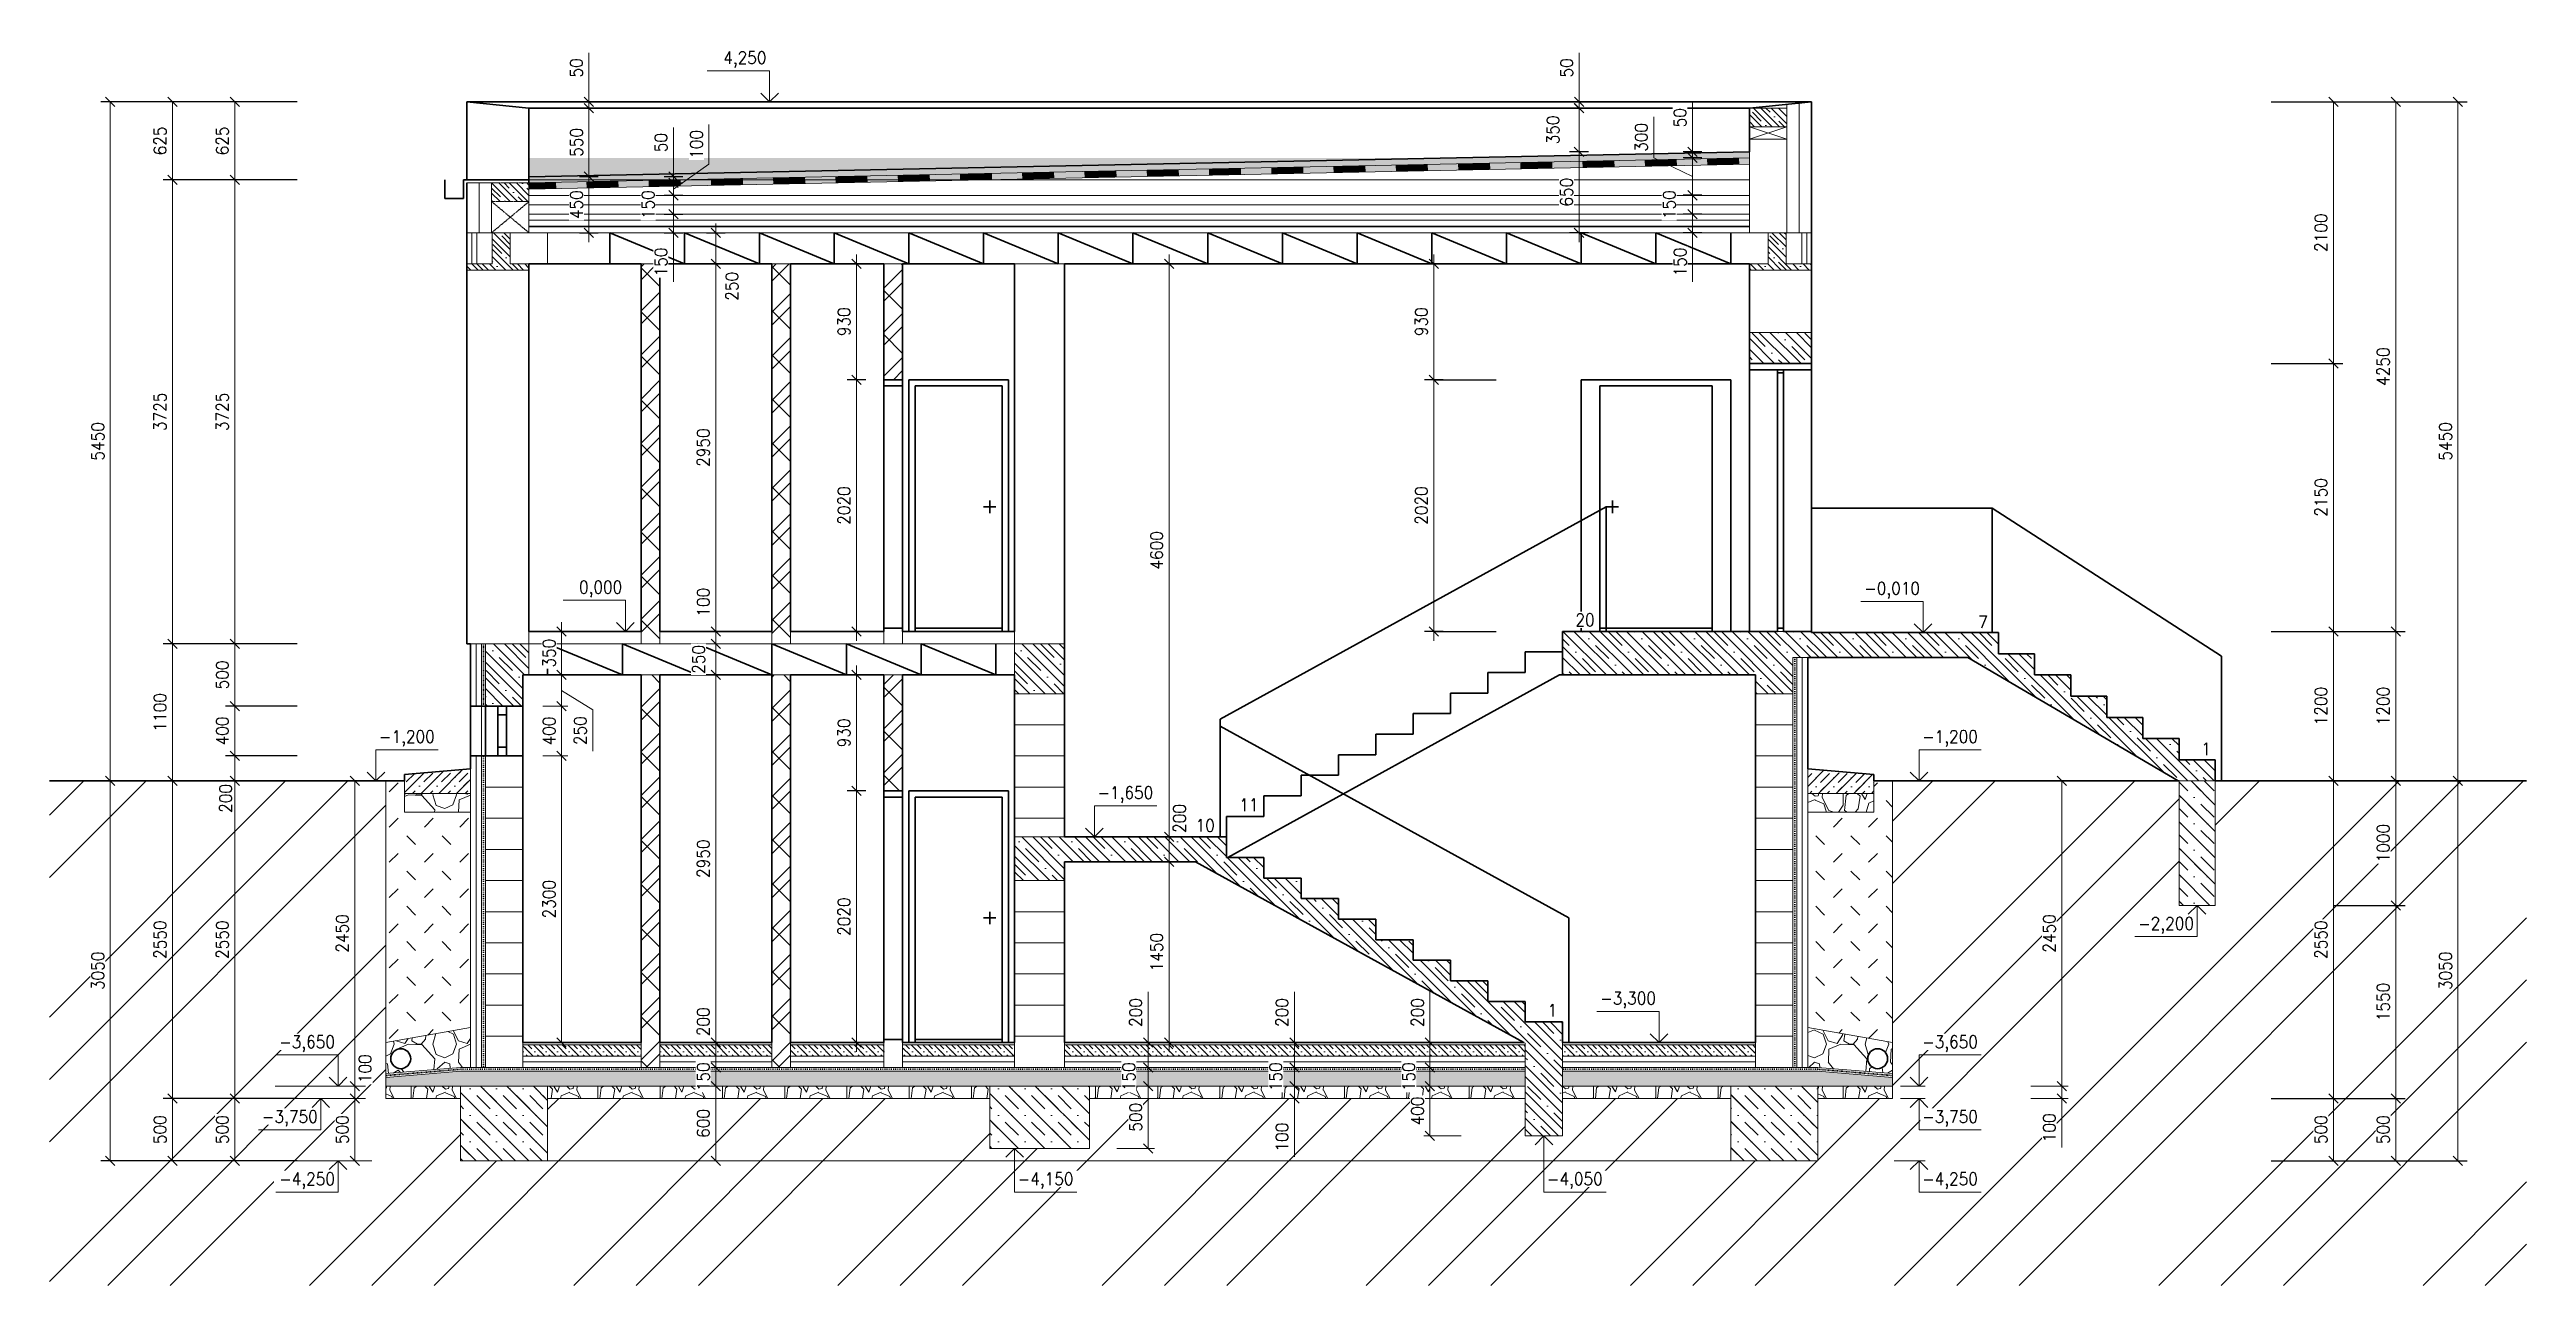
# Model space of a CAD drawing. Header units: millimetres. Extents: x 9557 to 76822, y 14597 to 67378.
# Drawn here: x 14127 to 34017, y 49592 to 59512 of the extents above; entities that cross this region are included whole.
import ezdxf

# ---------------------------------------------------------------- set-up
doc = ezdxf.new("R2010")
doc.units = ezdxf.units.MM
doc.linetypes.add('ACAD_ISO02W100', pattern=[15, 12, -3])
doc.linetypes.add('ACAD_ISO03W100', pattern=[30, 12, -18])
for name, color, linetype, lineweight in [('0.18', 51, 'Continuous', 18), ('0.25', 7, 'Continuous', 25), ('0.35', 6, 'Continuous', 35), ('0.7', 30, 'Continuous', 70), ('Hydroizolácia', 50, 'ACAD_ISO03W100', 50)]:
    doc.layers.add(name, color=color, linetype=linetype, lineweight=lineweight)
doc.layers.add('Dimensions', color=7, linetype='Continuous')
doc.layers.add('Pozadie', color=7, linetype='Continuous', lineweight=25, true_color=0xffffff, transparency=0.9)
doc.styles.add('MyTextStyle', font='romans.shx', dxfattribs={"width": 0.9})
doc.linetypes.add('TEPELNAIZOLACIA', pattern='A,0.004,[1,tepelnaizolacia,S=1,R=360,X=0,Y=0],-400', length=400.004)
doc.dimstyles.new('Annotative SK ext', dxfattribs={"dimscale": 0, "dimtxt": 2, "dimasz": 1.5, "dimexe": 1.5, "dimexo": 5, "dimgap": 1, "dimtad": 1, "dimdec": 0, "dimlfac": -1, "dimrnd": 5, "dimzin": 0, "dimtxsty": 'MyTextStyle', "dimblk": 'OBLIQUE', "dimcen": 1.5, "dimadec": 0, "dimazin": 0, "dimtfac": 1, "dimtdec": 0, "dimtofl": 0, "dimtmove": 0, "dimatfit": 3, "dimldrblk": 'NONE', "dimfxl": 10, "dimfxlon": 1, "dimtfill": 1, "dimtfillclr": 1, "dimtolj": 1, "dimtzin": 0, "dimlwd": 18, "dimarcsym": 0})
doc.dimstyles.new('Annotative SK int', dxfattribs={"dimscale": 0, "dimtxt": 2, "dimasz": 1.5, "dimexe": 1.5, "dimexo": 0, "dimgap": 1, "dimtad": 1, "dimdec": 0, "dimlfac": -1, "dimrnd": 5, "dimzin": 0, "dimtxsty": 'MyTextStyle', "dimblk": 'OBLIQUE', "dimcen": 1.5, "dimdle": 1.5, "dimadec": 0, "dimazin": 0, "dimtfac": 1, "dimtdec": 0, "dimtofl": 0, "dimtmove": 0, "dimatfit": 3, "dimldrblk": 'NONE', "dimfxl": 1.5, "dimfxlon": 1, "dimtfill": 1, "dimtolj": 1, "dimtzin": 0, "dimlwd": 18, "dimarcsym": 0})
doc.dimstyles.new('Standard SK int', dxfattribs={"dimtxt": 100, "dimasz": 75, "dimexe": 50, "dimexo": 0, "dimgap": 50, "dimtad": 1, "dimdec": 0, "dimrnd": 5, "dimzin": 0, "dimtxsty": 'MyTextStyle', "dimblk": 'OBLIQUE', "dimcen": 0, "dimclrd": 51, "dimclre": 51, "dimadec": 0, "dimazin": 1, "dimtm": 1e-09, "dimtfac": 1, "dimtdec": 0, "dimtofl": 0, "dimtmove": 0, "dimatfit": 2, "dimfxl": 50, "dimfxlon": 1, "dimtfill": 1, "dimtfillclr": 250, "dimtolj": 1, "dimtzin": 0, "dimlwd": 18, "dimlwe": 18, "dimarcsym": 0})
pattern_1 = [(315, (-12702.31, 105526.26), (282.8427, -5e-14), [100, -300]), (45, (-12560.9, 105314.16), (7e-14, 282.8427), [100, -300])]
pattern_2 = [(138.01279, (-12202.314, 105166.263), (-4500, 4000), [67.268, -6659.544]), (94.96974, (-12252.314, 105211.263), (500, -6000), [115.434, -11427.9624]), (42.510447, (-12262.314, 105326.263), (-5500, -5000), [81.394, -8058.0163]), (177.27369, (-12387.314, 105521.263), (10000, -500), [105.119, -10406.779]), (202.833654, (-12492.314, 105526.263), (6000, 2500), [103.0775, -10204.6866]), (267.27369, (-12587.314, 105486.263), (500, 10000), [105.119, -10406.779]), (307.69424, (-12592.314, 105381.263), (-5000, 6500), [139.0145, -13762.4243]), (342.255328, (-12507.314, 105271.263), (11000, -3500), [131.244, -12993.1607]), (31.429566, (-12382.314, 105231.263), (6500, 4000), [105.475, -10442.0366]), (85.23636, (-12292.314, 105286.263), (-500, -5500), [120.416, -5900.3813]), (132.397438, (-12282.314, 105406.263), (-5500, 6000), [155.724, -15416.6875]), (48.814075, (-12392.314, 105026.263), (3000, 3500), [53.1505, -5261.9224]), (81.469234, (-12357.314, 105066.263), (-1000, -6500), [101.1185, -10010.7557]), (135, (-12342.3, 105166.26), (-500, 1e-13), [70.7105, -636.3963]), (113.19859, (-12282.314, 105201.26), (1000, -2500), [38.079, -3769.8076]), (201.80141, (-12297.31, 105236.26), (1500, 500), [53.8515, -2638.731]), (300.96376, (-12347.31, 105216.26), (1000, -1500), [87.4645, -2828.0114]), (71.56505, (-12302.31, 105141.26), (-500, -1000), [63.2455, -1517.8933]), (286.38954, (-12297.314, 105526.263), (1500, -5000), [88.6, -8771.4226]), (340.346176, (-12272.314, 105441.263), (-5500, 2000), [74.3305, -7358.704]), (203.19859, (-12202.314, 105141.26), (2500, 1000), [76.1575, -3731.729]), (253.61046, (-12272.314, 105111.263), (1500, 5000), [88.6, -8771.4226]), (249.44395, (-12607.314, 105526.26), (1000, 2500), [85.44, -4186.562]), (204.77514, (-12637.314, 105446.263), (5500, 2500), [71.589, -7087.3215]), (336.80141, (-12702.314, 105136.26), (2500, -1000), [76.1575, -3731.729]), (287.354025, (-12632.314, 105106.263), (-2000, 6500), [83.8155, -8297.7118]), (339.44395, (-12702.314, 105381.26), (-2500, 1000), [42.72, -4229.282]), (11.30993, (-12702.31, 105166.26), (2000, 500), [25.495, -2524.0148]), (75.96376, (-12677.31, 105171.26), (-500, -1500), [103.0775, -1958.4753]), (96.009006, (-12652.314, 105271.263), (500, -5000), [95.525, -9456.9616]), (213.69007, (-12392.31, 105216.26), (1000, 500), [72.111, -1730.6646]), (263.157227, (-12452.314, 105176.263), (-1000, -8500), [125.897, -12463.7813]), (330.945396, (-12467.314, 105051.263), (-3500, 2000), [51.478, -5096.337]), (360, (-12422.3, 105026.26), (500, 500), [30, -470]), (30.25644, (-12637.314, 105281.263), (-3500, -2000), [69.462, -6876.76]), (318.01279, (-12577.314, 105316.263), (4500, -4000), [134.536, -6592.276]), (270, (-12477.3, 105226.26), (500, -500), [130, -370]), (235.304846, (-12477.314, 105096.263), (-3500, -5000), [79.057, -7826.637]), (164.0546, (-12522.314, 105031.26), (-2000, 500), [72.801, -3567.254]), (117.645975, (-12592.314, 105051.263), (-5000, 9500), [118.5325, -11734.737]), (85.42608, (-12647.314, 105156.263), (500, 6500), [125.3995, -12414.5367])]
pattern_3 = [(315, (23542.22, 51416.66), (91.9239, -2e-14), []), (315, (23607.217, 51351.662), (45.96194, -8e-15), [65, -32.5, 0, -32.5])]
pattern_4 = [(315, (-12702.31, 105376.26), (212.13203, -4e-14), []), (315, (-12702.31, 105226.26), (318.19805, -106.066), [150, -75, 0, -75]), (315, (-12702.31, 105076.26), (212.13203, -4e-14), [])]
pattern_5 = [(315, (-11547.52, 117874.85), (212.13203, -4e-14), []), (315, (-11397.52, 117724.85), (106.06602, -2e-14), [150, -75, 0, -75])]
pattern_6 = [(138.01279, (-11197.523, 117664.85), (-4500, 4000), [67.268, -6659.544]), (94.96974, (-11247.523, 117709.85), (500, -6000), [115.434, -11427.9624]), (42.510447, (-11257.523, 117824.85), (-5500, -5000), [81.394, -8058.0163]), (177.27369, (-11382.523, 118019.85), (10000, -500), [105.119, -10406.779]), (202.833654, (-11487.523, 118024.85), (6000, 2500), [103.0775, -10204.6866]), (267.27369, (-11582.523, 117984.85), (500, 10000), [105.119, -10406.779]), (307.69424, (-11587.523, 117879.85), (-5000, 6500), [139.0145, -13762.4243]), (342.255328, (-11502.523, 117769.85), (11000, -3500), [131.244, -12993.1607]), (31.429566, (-11377.523, 117729.85), (6500, 4000), [105.475, -10442.0366]), (85.23636, (-11287.523, 117784.85), (-500, -5500), [120.416, -5900.3813]), (132.397438, (-11277.523, 117904.85), (-5500, 6000), [155.724, -15416.6875]), (48.814075, (-11387.523, 117524.85), (3000, 3500), [53.1505, -5261.9224]), (81.469234, (-11352.523, 117564.85), (-1000, -6500), [101.1185, -10010.7557]), (135, (-11337.52, 117664.85), (-500, 1e-13), [70.7105, -636.3963]), (113.19859, (-11277.52, 117699.85), (1000, -2500), [38.079, -3769.8076]), (201.80141, (-11292.52, 117734.85), (1500, 500), [53.8515, -2638.731]), (300.96376, (-11342.52, 117714.85), (1000, -1500), [87.4645, -2828.0114]), (71.56505, (-11297.52, 117639.85), (-500, -1000), [63.2455, -1517.8933]), (286.38954, (-11292.523, 118024.85), (1500, -5000), [88.6, -8771.4226]), (340.346176, (-11267.523, 117939.85), (-5500, 2000), [74.3305, -7358.704]), (203.19859, (-11197.52, 117639.85), (2500, 1000), [76.1575, -3731.729]), (253.61046, (-11267.523, 117609.85), (1500, 5000), [88.6, -8771.4226]), (249.443955, (-11602.52, 118024.85), (1000, 2500), [85.44, -4186.562]), (204.77514, (-11632.523, 117944.85), (5500, 2500), [71.589, -7087.3215]), (336.80141, (-11697.52, 117634.85), (2500, -1000), [76.1575, -3731.729]), (287.354025, (-11627.523, 117604.85), (-2000, 6500), [83.8155, -8297.7118]), (339.443955, (-11697.52, 117879.85), (-2500, 1000), [42.72, -4229.282]), (11.30993, (-11697.52, 117664.85), (2000, 500), [25.495, -2524.0148]), (75.96376, (-11672.52, 117669.85), (-500, -1500), [103.0775, -1958.4753]), (96.009006, (-11647.523, 117769.85), (500, -5000), [95.525, -9456.9616]), (213.69007, (-11387.52, 117714.85), (1000, 500), [72.111, -1730.6646]), (263.157227, (-11447.523, 117674.85), (-1000, -8500), [125.897, -12463.7813]), (330.945396, (-11462.523, 117549.85), (-3500, 2000), [51.478, -5096.337]), (360, (-11417.5, 117524.85), (500, 500), [30, -470]), (30.256437, (-11632.523, 117779.85), (-3500, -2000), [69.462, -6876.76]), (318.01279, (-11572.523, 117814.85), (4500, -4000), [134.536, -6592.276]), (270, (-11472.5, 117724.85), (500, -500), [130, -370]), (235.304846, (-11472.523, 117594.85), (-3500, -5000), [79.057, -7826.6372]), (164.0546, (-11517.52, 117529.85), (-2000, 500), [72.801, -3567.254]), (117.645975, (-11587.523, 117549.85), (-5000, 9500), [118.5325, -11734.737]), (85.42608, (-11642.523, 117654.85), (500, 6500), [125.3995, -12414.5367])]
pattern_7 = [(315, (11676.73, 10715.76), (212.13203, -3e-14), []), (315, (11676.73, 10565.76), (318.19805, -106.066), [150, -75, 0, -75]), (315, (11676.73, 10415.76), (212.13203, -3e-14), [])]
pattern_8 = [(45, (11676.73, 10865.76), (0, 353.5534), []), (45, (11926.73, 10865.76), (0, 353.5534), []), (135, (11676.73, 10865.76), (-353.5534, 3e-14), [])]
pattern_9 = [(135, (11676.73, 10965.76), (-141.42136, 4e-14), []), (135, (11676.73, 11065.76), (-212.13203, 70.71068), [100, -50, 0, -50]), (135, (11676.73, 11165.76), (-141.42136, 4e-14), [])]

# ---------------------------------------------------------------- blocks, each defined once
blk = doc.blocks.new('_Oblique')
at = {"color": 0, "linetype": 'ByBlock', "lineweight": -2}
blk.add_line((-0.5, -0.5), (0.5, 0.5), dxfattribs=at)
blk = doc.blocks.new('*D118')
at = {"layer": '0.25', "color": 51, "linetype": 'Continuous', "lineweight": 18, "transparency": 16777216}
for p, q in [((19477, 54842), (19477, 55235)), ((19427, 54842), (19527, 54842)), ((19427, 54742), (19527, 54742)), ((19477, 54742), (19477, 54842))]:
    blk.add_line(p, q, dxfattribs=at)
at = {"layer": '0.25', "color": 51, "lineweight": 18, "transparency": 16777216, "xscale": 75, "yscale": 75, "zscale": 75}
for p, rotation in [((19477, 54842), 90), ((19477, 54742), 270)]:
    blk.add_blockref('_Oblique', p, dxfattribs=dict(at, rotation=rotation))
at = {"layer": '0.25', "color": 0, "transparency": 16777216, "insert": (19377, 55076), "char_height": 100, "attachment_point": 5, "rotation": 90, "style": 'MyTextStyle', "bg_fill": 3, "box_fill_scale": 1.1, "bg_fill_color": 256, "bg_fill_true_color": 13158600, "bg_fill_transparency": 0}
blk.add_mtext('\\A1;100', dxfattribs=at)
blk = doc.blocks.new('*D119')
at = {"layer": '0.25', "color": 51, "linetype": 'Continuous', "lineweight": 18, "transparency": 16777216}
for p, q in [((18189, 54492), (18289, 54492)), ((18239, 54492), (18239, 54242)), ((18239, 54367), (18489, 54211)), ((18189, 54242), (18289, 54242)), ((18489, 54211), (18489, 53880))]:
    blk.add_line(p, q, dxfattribs=at)
at = {"layer": '0.25', "color": 51, "lineweight": 18, "transparency": 16777216, "xscale": 75, "yscale": 75, "zscale": 75, "rotation": 90}
blk.add_blockref('_Oblique', (18239, 54492), dxfattribs=at)
at = {"layer": '0.25', "color": 0, "transparency": 16777216, "insert": (18389, 54045), "char_height": 100, "attachment_point": 5, "rotation": 90, "style": 'MyTextStyle', "bg_fill": 3, "box_fill_scale": 1.1, "bg_fill_color": 256, "bg_fill_true_color": 13158600, "bg_fill_transparency": 0}
blk.add_mtext('\\A1;250', dxfattribs=at)
at = {"layer": '0.25', "color": 51, "lineweight": 18, "transparency": 16777216, "xscale": 75, "yscale": 75, "zscale": 75, "rotation": 270}
blk.add_blockref('_Oblique', (18239, 54242), dxfattribs=at)
blk = doc.blocks.new('*D120')
at = {"layer": '0.25', "color": 51, "linetype": 'Continuous', "lineweight": 18, "transparency": 16777216}
for p, q in [((18189, 54242), (18289, 54242)), ((18239, 54242), (18239, 53842)), ((18189, 53842), (18289, 53842))]:
    blk.add_line(p, q, dxfattribs=at)
at = {"layer": '0.25', "color": 51, "lineweight": 18, "transparency": 16777216, "xscale": 75, "yscale": 75, "zscale": 75}
for p, rotation in [((18239, 54242), 90), ((18239, 53842), 270)]:
    blk.add_blockref('_Oblique', p, dxfattribs=dict(at, rotation=rotation))
at = {"layer": '0.25', "color": 0, "transparency": 16777216, "insert": (18139, 54042), "char_height": 100, "attachment_point": 5, "rotation": 90, "style": 'MyTextStyle', "bg_fill": 3, "box_fill_scale": 1.1, "bg_fill_color": 256, "bg_fill_true_color": 13158600, "bg_fill_transparency": 0}
blk.add_mtext('\\A1;400', dxfattribs=at)
blk = doc.blocks.new('*D121')
at = {"layer": '0.25', "color": 51, "linetype": 'Continuous', "lineweight": 18, "transparency": 16777216}
for p, q in [((18189, 53842), (18289, 53842)), ((18239, 53842), (18239, 51542)), ((18189, 51542), (18289, 51542))]:
    blk.add_line(p, q, dxfattribs=at)
at = {"layer": '0.25', "color": 51, "lineweight": 18, "transparency": 16777216, "xscale": 75, "yscale": 75, "zscale": 75}
for p, rotation in [((18239, 53842), 90), ((18239, 51542), 270)]:
    blk.add_blockref('_Oblique', p, dxfattribs=dict(at, rotation=rotation))
at = {"layer": '0.25', "color": 0, "transparency": 16777216, "insert": (18139, 52692), "char_height": 100, "attachment_point": 5, "rotation": 90, "style": 'MyTextStyle', "bg_fill": 3, "box_fill_scale": 1.1, "bg_fill_color": 256, "bg_fill_true_color": 13158600, "bg_fill_transparency": 0}
blk.add_mtext('\\A1;2300', dxfattribs=at)
blk = doc.blocks.new('*D122')
at = {"layer": '0.25', "color": 51, "linetype": 'Continuous', "lineweight": 18, "transparency": 16777216}
for p, q in [((19427, 54492), (19527, 54492)), ((19477, 54492), (19477, 51542)), ((19427, 51542), (19527, 51542))]:
    blk.add_line(p, q, dxfattribs=at)
at = {"layer": '0.25', "color": 51, "lineweight": 18, "transparency": 16777216, "xscale": 75, "yscale": 75, "zscale": 75}
for p, rotation in [((19477, 54492), 90), ((19477, 51542), 270)]:
    blk.add_blockref('_Oblique', p, dxfattribs=dict(at, rotation=rotation))
at = {"layer": '0.25', "color": 0, "transparency": 16777216, "insert": (19377, 53017), "char_height": 100, "attachment_point": 5, "rotation": 90, "style": 'MyTextStyle', "bg_fill": 3, "box_fill_scale": 1.1, "bg_fill_color": 256, "bg_fill_true_color": 13158600, "bg_fill_transparency": 0}
blk.add_mtext('\\A1;2950', dxfattribs=at)
blk = doc.blocks.new('*D123')
at = {"layer": '0.25', "color": 51, "linetype": 'Continuous', "lineweight": 18, "transparency": 16777216}
for p, q in [((19427, 51542), (19527, 51542)), ((19477, 51542), (19477, 51342)), ((19527, 51342), (19427, 51342))]:
    blk.add_line(p, q, dxfattribs=at)
at = {"layer": '0.25', "color": 51, "lineweight": 18, "transparency": 16777216, "xscale": 75, "yscale": 75, "zscale": 75, "rotation": 270}
blk.add_blockref('_Oblique', (19477, 51342), dxfattribs=at)
at = {"layer": '0.25', "color": 0, "transparency": 16777216, "insert": (19377, 51708), "char_height": 100, "attachment_point": 5, "rotation": 90, "style": 'MyTextStyle', "bg_fill": 3, "box_fill_scale": 1.1, "bg_fill_color": 256, "bg_fill_true_color": 13158600, "bg_fill_transparency": 0}
blk.add_mtext('\\A1;200', dxfattribs=at)
at = {"layer": '0.25', "color": 51, "lineweight": 18, "transparency": 16777216, "xscale": 75, "yscale": 75, "zscale": 75, "rotation": 90}
blk.add_blockref('_Oblique', (19477, 51542), dxfattribs=at)
blk = doc.blocks.new('*D124')
at = {"layer": '0.25', "color": 51, "linetype": 'Continuous', "lineweight": 18, "transparency": 16777216}
for p, q in [((19527, 51342), (19427, 51342)), ((19477, 51342), (19477, 51192)), ((19427, 51192), (19527, 51192))]:
    blk.add_line(p, q, dxfattribs=at)
at = {"layer": '0.25', "color": 0, "transparency": 16777216, "insert": (19377, 51267), "char_height": 100, "attachment_point": 5, "rotation": 90, "style": 'MyTextStyle', "bg_fill": 3, "box_fill_scale": 1.1, "bg_fill_color": 256, "bg_fill_true_color": 13158600, "bg_fill_transparency": 0}
blk.add_mtext('\\A1;150', dxfattribs=at)
at = {"layer": '0.25', "color": 51, "lineweight": 18, "transparency": 16777216, "xscale": 75, "yscale": 75, "zscale": 75}
for p, rotation in [((19477, 51342), 90), ((19477, 51192), 270)]:
    blk.add_blockref('_Oblique', p, dxfattribs=dict(at, rotation=rotation))
blk = doc.blocks.new('*D125')
at = {"layer": '0.25', "color": 51, "linetype": 'Continuous', "lineweight": 18, "transparency": 16777216}
for p, q in [((19427, 51192), (19527, 51192)), ((19477, 51192), (19477, 50592)), ((19427, 50592), (19527, 50592))]:
    blk.add_line(p, q, dxfattribs=at)
at = {"layer": '0.25', "color": 51, "lineweight": 18, "transparency": 16777216, "xscale": 75, "yscale": 75, "zscale": 75}
for p, rotation in [((19477, 51192), 90), ((19477, 50592), 270)]:
    blk.add_blockref('_Oblique', p, dxfattribs=dict(at, rotation=rotation))
at = {"layer": '0.25', "color": 0, "transparency": 16777216, "insert": (19377, 50892), "char_height": 100, "attachment_point": 5, "rotation": 90, "style": 'MyTextStyle', "bg_fill": 3, "box_fill_scale": 1.1, "bg_fill_color": 256, "bg_fill_true_color": 13158600, "bg_fill_transparency": 0}
blk.add_mtext('\\A1;600', dxfattribs=at)
blk = doc.blocks.new('*D128')
at = {"layer": '0.25', "color": 51, "linetype": 'Continuous', "lineweight": 18, "transparency": 16777216}
for p, q in [((30236, 53642), (30336, 53642)), ((30286, 53642), (30286, 51192)), ((30236, 51192), (30336, 51192))]:
    blk.add_line(p, q, dxfattribs=at)
at = {"layer": '0.25', "color": 51, "lineweight": 18, "transparency": 16777216, "xscale": 75, "yscale": 75, "zscale": 75}
for p, rotation in [((30286, 53642), 90), ((30286, 51192), 270)]:
    blk.add_blockref('_Oblique', p, dxfattribs=dict(at, rotation=rotation))
at = {"layer": '0.25', "color": 0, "transparency": 16777216, "insert": (30186, 52417), "char_height": 100, "attachment_point": 5, "rotation": 90, "style": 'MyTextStyle', "bg_fill": 3, "box_fill_scale": 1.1, "bg_fill_color": 256, "bg_fill_true_color": 13158600, "bg_fill_transparency": 0}
blk.add_mtext('\\A1;2450', dxfattribs=at)
blk = doc.blocks.new('*D129')
at = {"layer": '0.25', "color": 51, "linetype": 'Continuous', "lineweight": 18, "transparency": 16777216}
for p, q in [((30236, 51192), (30336, 51192)), ((30286, 51192), (30286, 51092)), ((30236, 51092), (30336, 51092)), ((30286, 51092), (30286, 50698))]:
    blk.add_line(p, q, dxfattribs=at)
at = {"layer": '0.25', "color": 51, "lineweight": 18, "transparency": 16777216, "xscale": 75, "yscale": 75, "zscale": 75}
for p, rotation in [((30286, 51192), 90), ((30286, 51092), 270)]:
    blk.add_blockref('_Oblique', p, dxfattribs=dict(at, rotation=rotation))
at = {"layer": '0.25', "color": 0, "transparency": 16777216, "insert": (30186, 50857), "char_height": 100, "attachment_point": 5, "rotation": 90, "style": 'MyTextStyle', "bg_fill": 3, "box_fill_scale": 1.1, "bg_fill_color": 256, "bg_fill_true_color": 13158600, "bg_fill_transparency": 0}
blk.add_mtext('\\A1;100', dxfattribs=at)
blk = doc.blocks.new('*D130')
at = {"layer": '0.25', "color": 51, "linetype": 'Continuous', "lineweight": 18, "transparency": 16777216}
for p, q in [((16628, 53642), (16528, 53642)), ((16578, 51192), (16578, 53642)), ((16628, 51192), (16528, 51192))]:
    blk.add_line(p, q, dxfattribs=at)
at = {"layer": '0.25', "color": 51, "lineweight": 18, "transparency": 16777216, "xscale": 75, "yscale": 75, "zscale": 75}
for p, rotation in [((16578, 53642), 90), ((16578, 51192), 270)]:
    blk.add_blockref('_Oblique', p, dxfattribs=dict(at, rotation=rotation))
at = {"layer": '0.25', "color": 0, "transparency": 16777216, "insert": (16478, 52417), "char_height": 100, "attachment_point": 5, "rotation": 90, "style": 'MyTextStyle', "bg_fill": 3, "box_fill_scale": 1.1, "bg_fill_color": 256, "bg_fill_true_color": 13158600, "bg_fill_transparency": 0}
blk.add_mtext('\\A1;2450', dxfattribs=at)
blk = doc.blocks.new('*D131')
at = {"layer": '0.25', "color": 51, "linetype": 'Continuous', "lineweight": 18, "transparency": 16777216}
for p, q in [((16628, 51192), (16528, 51192)), ((16578, 51092), (16578, 51192)), ((16628, 51092), (16528, 51092))]:
    blk.add_line(p, q, dxfattribs=at)
at = {"layer": '0.25', "color": 0, "transparency": 16777216, "insert": (16661, 51331), "char_height": 100, "attachment_point": 5, "rotation": 90, "style": 'MyTextStyle', "bg_fill": 3, "box_fill_scale": 1.1, "bg_fill_color": 256, "bg_fill_true_color": 13158600, "bg_fill_transparency": 0}
blk.add_mtext('\\A1;100', dxfattribs=at)
at = {"layer": '0.25', "color": 51, "lineweight": 18, "transparency": 16777216, "xscale": 75, "yscale": 75, "zscale": 75}
for p, rotation in [((16578, 51192), 90), ((16578, 51092), 270)]:
    blk.add_blockref('_Oblique', p, dxfattribs=dict(at, rotation=rotation))
blk = doc.blocks.new('*D117')
at = {"layer": '0.25', "color": 51, "linetype": 'Continuous', "lineweight": 18, "transparency": 16777216}
for p, q in [((19427, 54742), (19527, 54742)), ((19477, 54742), (19477, 54492)), ((19427, 54492), (19527, 54492))]:
    blk.add_line(p, q, dxfattribs=at)
at = {"layer": '0.25', "color": 0, "transparency": 16777216, "insert": (19339, 54617), "char_height": 100, "attachment_point": 5, "rotation": 90, "style": 'MyTextStyle', "bg_fill": 3, "box_fill_scale": 1.1, "bg_fill_color": 256, "bg_fill_true_color": 13158600, "bg_fill_transparency": 0}
blk.add_mtext('\\A1;250', dxfattribs=at)
at = {"layer": '0.25', "color": 51, "lineweight": 18, "transparency": 16777216, "xscale": 75, "yscale": 75, "zscale": 75}
for p, rotation in [((19477, 54742), 90), ((19477, 54492), 270)]:
    blk.add_blockref('_Oblique', p, dxfattribs=dict(at, rotation=rotation))
blk = doc.blocks.new('*D132')
at = {"layer": '0.25', "color": 51, "linetype": 'Continuous', "lineweight": 18, "transparency": 16777216}
for p, q in [((25262, 51192), (25162, 51192)), ((25212, 51192), (25212, 50792)), ((25262, 50792), (25162, 50792))]:
    blk.add_line(p, q, dxfattribs=at)
at = {"layer": '0.25', "color": 51, "lineweight": 18, "transparency": 16777216, "xscale": 75, "yscale": 75, "zscale": 75}
for p, rotation in [((25212, 51192), 90), ((25212, 50792), 270)]:
    blk.add_blockref('_Oblique', p, dxfattribs=dict(at, rotation=rotation))
at = {"layer": '0.25', "color": 0, "transparency": 16777216, "insert": (25112, 50992), "char_height": 100, "attachment_point": 5, "rotation": 90, "style": 'MyTextStyle', "bg_fill": 3, "box_fill_scale": 1.1, "bg_fill_color": 256, "bg_fill_true_color": 13158600, "bg_fill_transparency": 0}
blk.add_mtext('\\A1;400', dxfattribs=at)
blk = doc.blocks.new('*D133')
at = {"layer": '0.25', "color": 51, "linetype": 'Continuous', "lineweight": 18, "transparency": 16777216}
for p, q in [((25262, 51342), (25162, 51342)), ((25212, 51192), (25212, 51342)), ((25262, 51192), (25162, 51192))]:
    blk.add_line(p, q, dxfattribs=at)
at = {"layer": '0.25', "color": 0, "transparency": 16777216, "insert": (25042, 51267), "char_height": 100, "attachment_point": 5, "rotation": 90, "style": 'MyTextStyle', "bg_fill": 3, "box_fill_scale": 1.1, "bg_fill_color": 256, "bg_fill_true_color": 13158600, "bg_fill_transparency": 0}
blk.add_mtext('\\A1;150', dxfattribs=at)
at = {"layer": '0.25', "color": 51, "lineweight": 18, "transparency": 16777216, "xscale": 75, "yscale": 75, "zscale": 75}
for p, rotation in [((25212, 51342), 90), ((25212, 51192), 270)]:
    blk.add_blockref('_Oblique', p, dxfattribs=dict(at, rotation=rotation))
blk = doc.blocks.new('*D134')
at = {"layer": '0.25', "color": 51, "linetype": 'Continuous', "lineweight": 18, "transparency": 16777216}
for p, q in [((25212, 51542), (25212, 51948)), ((25262, 51542), (25162, 51542)), ((25212, 51342), (25212, 51542)), ((25262, 51342), (25162, 51342))]:
    blk.add_line(p, q, dxfattribs=at)
at = {"layer": '0.25', "color": 51, "lineweight": 18, "transparency": 16777216, "xscale": 75, "yscale": 75, "zscale": 75}
for p, rotation in [((25212, 51542), 90), ((25212, 51342), 270)]:
    blk.add_blockref('_Oblique', p, dxfattribs=dict(at, rotation=rotation))
at = {"layer": '0.25', "color": 0, "transparency": 16777216, "insert": (25112, 51782), "char_height": 100, "attachment_point": 5, "rotation": 90, "style": 'MyTextStyle', "bg_fill": 3, "box_fill_scale": 1.1, "bg_fill_color": 256, "bg_fill_true_color": 13158600, "bg_fill_transparency": 0}
blk.add_mtext('\\A1;200', dxfattribs=at)
blk = doc.blocks.new('*D135')
at = {"layer": '0.25', "color": 51, "linetype": 'Continuous', "lineweight": 18, "transparency": 16777216}
for p, q in [((22899, 51192), (22999, 51192)), ((22949, 50692), (22949, 51192)), ((22899, 50692), (22999, 50692))]:
    blk.add_line(p, q, dxfattribs=at)
at = {"layer": '0.25', "color": 51, "lineweight": 18, "transparency": 16777216, "xscale": 75, "yscale": 75, "zscale": 75}
for p, rotation in [((22949, 51192), 90), ((22949, 50692), 270)]:
    blk.add_blockref('_Oblique', p, dxfattribs=dict(at, rotation=rotation))
at = {"layer": '0.25', "color": 0, "transparency": 16777216, "insert": (22849, 50942), "char_height": 100, "attachment_point": 5, "rotation": 90, "style": 'MyTextStyle', "bg_fill": 3, "box_fill_scale": 1.1, "bg_fill_color": 256, "bg_fill_true_color": 13158600, "bg_fill_transparency": 0}
blk.add_mtext('\\A1;500', dxfattribs=at)
blk = doc.blocks.new('*D136')
at = {"layer": '0.25', "color": 51, "linetype": 'Continuous', "lineweight": 18, "transparency": 16777216}
for p, q in [((22899, 51342), (22999, 51342)), ((22949, 51192), (22949, 51342)), ((22899, 51192), (22999, 51192))]:
    blk.add_line(p, q, dxfattribs=at)
at = {"layer": '0.25', "color": 0, "transparency": 16777216, "insert": (22794, 51267), "char_height": 100, "attachment_point": 5, "rotation": 90, "style": 'MyTextStyle', "bg_fill": 3, "box_fill_scale": 1.1, "bg_fill_color": 256, "bg_fill_true_color": 13158600, "bg_fill_transparency": 0}
blk.add_mtext('\\A1;150', dxfattribs=at)
at = {"layer": '0.25', "color": 51, "lineweight": 18, "transparency": 16777216, "xscale": 75, "yscale": 75, "zscale": 75}
for p, rotation in [((22949, 51342), 90), ((22949, 51192), 270)]:
    blk.add_blockref('_Oblique', p, dxfattribs=dict(at, rotation=rotation))
blk = doc.blocks.new('*D137')
at = {"layer": '0.25', "color": 51, "linetype": 'Continuous', "lineweight": 18, "transparency": 16777216}
for p, q in [((22949, 51542), (22949, 51948)), ((22899, 51542), (22999, 51542)), ((22949, 51342), (22949, 51542)), ((22899, 51342), (22999, 51342))]:
    blk.add_line(p, q, dxfattribs=at)
at = {"layer": '0.25', "color": 51, "lineweight": 18, "transparency": 16777216, "xscale": 75, "yscale": 75, "zscale": 75}
for p, rotation in [((22949, 51542), 90), ((22949, 51342), 270)]:
    blk.add_blockref('_Oblique', p, dxfattribs=dict(at, rotation=rotation))
at = {"layer": '0.25', "color": 0, "transparency": 16777216, "insert": (22849, 51782), "char_height": 100, "attachment_point": 5, "rotation": 90, "style": 'MyTextStyle', "bg_fill": 3, "box_fill_scale": 1.1, "bg_fill_color": 256, "bg_fill_true_color": 13158600, "bg_fill_transparency": 0}
blk.add_mtext('\\A1;200', dxfattribs=at)
blk = doc.blocks.new('*D138')
at = {"layer": '0.25', "color": 51, "linetype": 'Continuous', "lineweight": 18, "transparency": 16777216}
for p, q in [((24124, 51542), (24124, 51948)), ((24074, 51542), (24174, 51542)), ((24124, 51342), (24124, 51542)), ((24074, 51342), (24174, 51342))]:
    blk.add_line(p, q, dxfattribs=at)
at = {"layer": '0.25', "color": 51, "lineweight": 18, "transparency": 16777216, "xscale": 75, "yscale": 75, "zscale": 75}
for p, rotation in [((24124, 51542), 90), ((24124, 51342), 270)]:
    blk.add_blockref('_Oblique', p, dxfattribs=dict(at, rotation=rotation))
at = {"layer": '0.25', "color": 0, "transparency": 16777216, "insert": (24024, 51782), "char_height": 100, "attachment_point": 5, "rotation": 90, "style": 'MyTextStyle', "bg_fill": 3, "box_fill_scale": 1.1, "bg_fill_color": 256, "bg_fill_true_color": 13158600, "bg_fill_transparency": 0}
blk.add_mtext('\\A1;200', dxfattribs=at)
blk = doc.blocks.new('*D139')
at = {"layer": '0.25', "color": 51, "linetype": 'Continuous', "lineweight": 18, "transparency": 16777216}
for p, q in [((24074, 51342), (24174, 51342)), ((24124, 51342), (24124, 51192)), ((24074, 51192), (24174, 51192))]:
    blk.add_line(p, q, dxfattribs=at)
at = {"layer": '0.25', "color": 0, "transparency": 16777216, "insert": (23974, 51267), "char_height": 100, "attachment_point": 5, "rotation": 90, "style": 'MyTextStyle', "bg_fill": 3, "box_fill_scale": 1.1, "bg_fill_color": 256, "bg_fill_true_color": 13158600, "bg_fill_transparency": 0}
blk.add_mtext('\\A1;150', dxfattribs=at)
at = {"layer": '0.25', "color": 51, "lineweight": 18, "transparency": 16777216, "xscale": 75, "yscale": 75, "zscale": 75}
for p, rotation in [((24124, 51342), 90), ((24124, 51192), 270)]:
    blk.add_blockref('_Oblique', p, dxfattribs=dict(at, rotation=rotation))
blk = doc.blocks.new('*D140')
at = {"layer": '0.25', "color": 51, "linetype": 'Continuous', "lineweight": 18, "transparency": 16777216}
for p, q in [((24074, 51192), (24174, 51192)), ((24124, 51192), (24124, 51267)), ((24074, 51092), (24174, 51092)), ((24124, 51092), (24124, 50623))]:
    blk.add_line(p, q, dxfattribs=at)
at = {"layer": '0.25', "color": 51, "lineweight": 18, "transparency": 16777216, "xscale": 75, "yscale": 75, "zscale": 75}
for p, rotation in [((24124, 51192), 270), ((24124, 51092), 90)]:
    blk.add_blockref('_Oblique', p, dxfattribs=dict(at, rotation=rotation))
at = {"layer": '0.25', "color": 0, "transparency": 16777216, "insert": (24024, 50782), "char_height": 100, "attachment_point": 5, "rotation": 90, "style": 'MyTextStyle', "bg_fill": 3, "box_fill_scale": 1.1, "bg_fill_color": 256, "bg_fill_true_color": 13158600, "bg_fill_transparency": 0}
blk.add_mtext('\\A1;100', dxfattribs=at)
blk = doc.blocks.new('*D141')
at = {"layer": '0.25', "color": 0, "linetype": 'Continuous', "lineweight": -2, "transparency": 16777216}
for p, q in [((27396, 58192), (27246, 58192)), ((27396, 58042), (27246, 58042))]:
    blk.add_line(p, q, dxfattribs=at)
at = {"layer": '0.25', "color": 0, "linetype": 'Continuous', "lineweight": 18, "transparency": 16777216}
for p, q in [((27321, 58267), (27321, 58042)), ((27321, 58042), (27321, 57648))]:
    blk.add_line(p, q, dxfattribs=at)
at = {"layer": '0.25', "color": 0, "linetype": 'Continuous', "lineweight": 18, "transparency": 16777216, "xscale": 75, "yscale": 75, "zscale": 75}
for p, rotation in [((27321, 58192), 90), ((27321, 58042), 270)]:
    blk.add_blockref('_Oblique', p, dxfattribs=dict(at, rotation=rotation))
at = {"layer": '0.25', "color": 0, "linetype": 'Continuous', "transparency": 16777216, "insert": (27221, 57807), "char_height": 100, "attachment_point": 5, "rotation": 90, "style": 'MyTextStyle', "bg_fill": 3, "box_fill_scale": 1.1, "bg_fill_color": 256, "bg_fill_true_color": 13158600, "bg_fill_transparency": 0}
blk.add_mtext('\\A1;150', dxfattribs=at)
blk = doc.blocks.new('_None')
blk = doc.blocks.new('*D142')
at = {"layer": '0.25', "color": 0, "linetype": 'Continuous', "lineweight": -2, "transparency": 16777216}
for p, q in [((27396, 58342), (27246, 58342)), ((27396, 58192), (27246, 58192))]:
    blk.add_line(p, q, dxfattribs=at)
at = {"layer": '0.25', "color": 0, "linetype": 'Continuous', "lineweight": 18, "transparency": 16777216}
blk.add_line((27321, 58117), (27321, 58417), dxfattribs=at)
at = {"layer": '0.25', "color": 0, "linetype": 'Continuous', "transparency": 16777216, "insert": (27134, 58267), "char_height": 100, "attachment_point": 5, "rotation": 90, "style": 'MyTextStyle', "bg_fill": 3, "box_fill_scale": 1.1, "bg_fill_color": 256, "bg_fill_true_color": 13158600, "bg_fill_transparency": 0}
blk.add_mtext('\\A1;150', dxfattribs=at)
at = {"layer": '0.25', "color": 0, "linetype": 'Continuous', "lineweight": 18, "transparency": 16777216, "xscale": 75, "yscale": 75, "zscale": 75}
for p, rotation in [((27321, 58342), 90), ((27321, 58192), 270)]:
    blk.add_blockref('_Oblique', p, dxfattribs=dict(at, rotation=rotation))
blk = doc.blocks.new('*D143')
at = {"layer": '0.25', "color": 0, "linetype": 'Continuous', "lineweight": 18, "transparency": 16777216}
for p, q in [((27009, 58642), (27009, 58973)), ((27321, 58267), (27321, 58717)), ((27321, 58492), (27009, 58642))]:
    blk.add_line(p, q, dxfattribs=at)
at = {"layer": '0.25', "color": 0, "linetype": 'Continuous', "lineweight": -2, "transparency": 16777216}
for p, q in [((27396, 58642), (27246, 58642)), ((27396, 58342), (27246, 58342))]:
    blk.add_line(p, q, dxfattribs=at)
at = {"layer": '0.25', "color": 0, "linetype": 'Continuous', "lineweight": 18, "transparency": 16777216, "xscale": 75, "yscale": 75, "zscale": 75}
for p, rotation in [((27321, 58642), 90), ((27321, 58342), 270)]:
    blk.add_blockref('_Oblique', p, dxfattribs=dict(at, rotation=rotation))
at = {"layer": '0.25', "color": 0, "linetype": 'Continuous', "transparency": 16777216, "insert": (26909, 58807), "char_height": 100, "attachment_point": 5, "rotation": 90, "style": 'MyTextStyle', "bg_fill": 3, "box_fill_scale": 1.1, "bg_fill_color": 256, "bg_fill_true_color": 13158600, "bg_fill_transparency": 0}
blk.add_mtext('\\A1;300', dxfattribs=at)
blk = doc.blocks.new('*D144')
at = {"layer": '0.25', "color": 0, "linetype": 'Continuous', "lineweight": -2, "transparency": 16777216}
for p, q in [((26484, 58692), (26334, 58692)), ((26484, 58042), (26334, 58042))]:
    blk.add_line(p, q, dxfattribs=at)
at = {"layer": '0.25', "color": 0, "linetype": 'Continuous', "lineweight": 18, "transparency": 16777216}
blk.add_line((26409, 57967), (26409, 58767), dxfattribs=at)
at = {"layer": '0.25', "color": 0, "linetype": 'Continuous', "lineweight": 18, "transparency": 16777216, "xscale": 75, "yscale": 75, "zscale": 75}
for p, rotation in [((26409, 58692), 90), ((26409, 58042), 270)]:
    blk.add_blockref('_Oblique', p, dxfattribs=dict(at, rotation=rotation))
at = {"layer": '0.25', "color": 0, "linetype": 'Continuous', "transparency": 16777216, "insert": (26309, 58367), "char_height": 100, "attachment_point": 5, "rotation": 90, "style": 'MyTextStyle', "bg_fill": 3, "box_fill_scale": 1.1, "bg_fill_color": 256, "bg_fill_true_color": 13158600, "bg_fill_transparency": 0}
blk.add_mtext('\\A1;650', dxfattribs=at)
blk = doc.blocks.new('*D145')
at = {"layer": '0.25', "color": 0, "linetype": 'Continuous', "lineweight": 18, "transparency": 16777216}
blk.add_line((26409, 58617), (26409, 59117), dxfattribs=at)
at = {"layer": '0.25', "color": 0, "linetype": 'Continuous', "lineweight": -2, "transparency": 16777216}
for p, q in [((26484, 59042), (26334, 59042)), ((26484, 58692), (26334, 58692))]:
    blk.add_line(p, q, dxfattribs=at)
at = {"layer": '0.25', "color": 0, "linetype": 'Continuous', "lineweight": 18, "transparency": 16777216, "xscale": 75, "yscale": 75, "zscale": 75}
for p, rotation in [((26409, 59042), 90), ((26409, 58692), 270)]:
    blk.add_blockref('_Oblique', p, dxfattribs=dict(at, rotation=rotation))
at = {"layer": '0.25', "color": 0, "linetype": 'Continuous', "transparency": 16777216, "insert": (26200, 58867), "char_height": 100, "attachment_point": 5, "rotation": 90, "style": 'MyTextStyle', "bg_fill": 3, "box_fill_scale": 1.1, "bg_fill_color": 256, "bg_fill_true_color": 13158600, "bg_fill_transparency": 0}
blk.add_mtext('\\A1;350', dxfattribs=at)
blk = doc.blocks.new('*D146')
at = {"layer": '0.25', "color": 0, "linetype": 'Continuous', "lineweight": 18, "transparency": 16777216}
for p, q in [((26410, 59092), (26410, 59487)), ((26410, 59042), (26410, 58967))]:
    blk.add_line(p, q, dxfattribs=at)
at = {"layer": '0.25', "color": 0, "linetype": 'Continuous', "lineweight": -2, "transparency": 16777216}
for p, q in [((26485, 59092), (26335, 59092)), ((26485, 59042), (26335, 59042))]:
    blk.add_line(p, q, dxfattribs=at)
at = {"layer": '0.25', "color": 0, "linetype": 'Continuous', "lineweight": 18, "transparency": 16777216, "xscale": 75, "yscale": 75, "zscale": 75}
for p, rotation in [((26410, 59092), 270), ((26410, 59042), 90)]:
    blk.add_blockref('_Oblique', p, dxfattribs=dict(at, rotation=rotation))
at = {"layer": '0.25', "color": 0, "linetype": 'Continuous', "transparency": 16777216, "insert": (26310, 59365), "char_height": 100, "attachment_point": 5, "rotation": 90, "style": 'MyTextStyle', "bg_fill": 3, "box_fill_scale": 1.1, "bg_fill_color": 256, "bg_fill_true_color": 13158600, "bg_fill_transparency": 0}
blk.add_mtext('\\A1;50', dxfattribs=at)
blk = doc.blocks.new('*D147')
at = {"layer": '0.25', "color": 0, "linetype": 'Continuous', "lineweight": -2, "transparency": 16777216}
for p, q in [((19062, 58192), (19212, 58192)), ((19062, 58042), (19212, 58042))]:
    blk.add_line(p, q, dxfattribs=at)
at = {"layer": '0.25', "color": 0, "linetype": 'Continuous', "lineweight": 18, "transparency": 16777216}
for p, q in [((19137, 58192), (19137, 57967)), ((19137, 58042), (19137, 57648))]:
    blk.add_line(p, q, dxfattribs=at)
at = {"layer": '0.25', "color": 0, "linetype": 'Continuous', "lineweight": 18, "transparency": 16777216, "xscale": 75, "yscale": 75, "zscale": 75}
for p, rotation in [((19137, 58192), 90), ((19137, 58042), 270)]:
    blk.add_blockref('_Oblique', p, dxfattribs=dict(at, rotation=rotation))
at = {"layer": '0.25', "color": 0, "linetype": 'Continuous', "transparency": 16777216, "insert": (19037, 57807), "char_height": 100, "attachment_point": 5, "rotation": 90, "style": 'MyTextStyle', "bg_fill": 3, "box_fill_scale": 1.1, "bg_fill_color": 256, "bg_fill_true_color": 13158600, "bg_fill_transparency": 0}
blk.add_mtext('\\A1;150', dxfattribs=at)
blk = doc.blocks.new('*D148')
at = {"layer": '0.25', "color": 0, "linetype": 'Continuous', "lineweight": -2, "transparency": 16777216}
for p, q in [((19062, 58342), (19212, 58342)), ((19062, 58192), (19212, 58192))]:
    blk.add_line(p, q, dxfattribs=at)
at = {"layer": '0.25', "color": 0, "linetype": 'Continuous', "lineweight": 18, "transparency": 16777216}
blk.add_line((19137, 58117), (19137, 58417), dxfattribs=at)
at = {"layer": '0.25', "color": 0, "linetype": 'Continuous', "lineweight": 18, "transparency": 16777216, "xscale": 75, "yscale": 75, "zscale": 75}
for p, rotation in [((19137, 58342), 90), ((19137, 58192), 270)]:
    blk.add_blockref('_Oblique', p, dxfattribs=dict(at, rotation=rotation))
at = {"layer": '0.25', "color": 0, "linetype": 'Continuous', "transparency": 16777216, "insert": (18934, 58267), "char_height": 100, "attachment_point": 5, "rotation": 90, "style": 'MyTextStyle', "bg_fill": 3, "box_fill_scale": 1.1, "bg_fill_color": 256, "bg_fill_true_color": 13158600, "bg_fill_transparency": 0}
blk.add_mtext('\\A1;150', dxfattribs=at)
blk = doc.blocks.new('*D149')
at = {"layer": '0.25', "color": 0, "linetype": 'Continuous', "lineweight": 18, "transparency": 16777216}
for p, q in [((19422, 58592), (19422, 58910)), ((19137, 58392), (19422, 58592)), ((19137, 58267), (19137, 58517))]:
    blk.add_line(p, q, dxfattribs=at)
at = {"layer": '0.25', "color": 0, "linetype": 'Continuous', "lineweight": -2, "transparency": 16777216}
for p, q in [((19062, 58442), (19212, 58442)), ((19062, 58342), (19212, 58342))]:
    blk.add_line(p, q, dxfattribs=at)
at = {"layer": '0.25', "color": 0, "linetype": 'Continuous', "lineweight": 18, "transparency": 16777216, "xscale": 75, "yscale": 75, "zscale": 75}
for p, rotation in [((19137, 58442), 90), ((19137, 58342), 270)]:
    blk.add_blockref('_Oblique', p, dxfattribs=dict(at, rotation=rotation))
at = {"layer": '0.25', "color": 0, "linetype": 'Continuous', "transparency": 16777216, "insert": (19322, 58751), "char_height": 100, "attachment_point": 5, "rotation": 90, "style": 'MyTextStyle', "bg_fill": 3, "box_fill_scale": 1.1, "bg_fill_color": 256, "bg_fill_true_color": 13158600, "bg_fill_transparency": 0}
blk.add_mtext('\\A1;100', dxfattribs=at)
blk = doc.blocks.new('*D150')
at = {"layer": '0.25', "color": 0, "linetype": 'Continuous', "lineweight": 18, "transparency": 16777216}
for p, q in [((19137, 58492), (19137, 58887)), ((19137, 58442), (19137, 58367))]:
    blk.add_line(p, q, dxfattribs=at)
at = {"layer": '0.25', "color": 0, "linetype": 'Continuous', "lineweight": -2, "transparency": 16777216}
for p, q in [((19062, 58492), (19212, 58492)), ((19062, 58442), (19212, 58442))]:
    blk.add_line(p, q, dxfattribs=at)
at = {"layer": '0.25', "color": 0, "linetype": 'Continuous', "lineweight": 18, "transparency": 16777216, "xscale": 75, "yscale": 75, "zscale": 75}
for p, rotation in [((19137, 58492), 270), ((19137, 58442), 90)]:
    blk.add_blockref('_Oblique', p, dxfattribs=dict(at, rotation=rotation))
at = {"layer": '0.25', "color": 0, "linetype": 'Continuous', "transparency": 16777216, "insert": (19037, 58765), "char_height": 100, "attachment_point": 5, "rotation": 90, "style": 'MyTextStyle', "bg_fill": 3, "box_fill_scale": 1.1, "bg_fill_color": 256, "bg_fill_true_color": 13158600, "bg_fill_transparency": 0}
blk.add_mtext('\\A1;50', dxfattribs=at)
blk = doc.blocks.new('*D151')
at = {"layer": '0.25', "color": 0, "linetype": 'Continuous', "lineweight": 18, "transparency": 16777216}
for p, q in [((27320, 58692), (27320, 59087)), ((27320, 58642), (27320, 58567))]:
    blk.add_line(p, q, dxfattribs=at)
at = {"layer": '0.25', "color": 0, "linetype": 'Continuous', "lineweight": -2, "transparency": 16777216}
for p, q in [((27395, 58692), (27245, 58692)), ((27395, 58642), (27245, 58642))]:
    blk.add_line(p, q, dxfattribs=at)
at = {"layer": '0.25', "color": 0, "linetype": 'Continuous', "lineweight": 18, "transparency": 16777216, "xscale": 75, "yscale": 75, "zscale": 75}
for p, rotation in [((27320, 58692), 270), ((27320, 58642), 90)]:
    blk.add_blockref('_Oblique', p, dxfattribs=dict(at, rotation=rotation))
at = {"layer": '0.25', "color": 0, "linetype": 'Continuous', "transparency": 16777216, "insert": (27220, 58965), "char_height": 100, "attachment_point": 5, "rotation": 90, "style": 'MyTextStyle', "bg_fill": 3, "box_fill_scale": 1.1, "bg_fill_color": 256, "bg_fill_true_color": 13158600, "bg_fill_transparency": 0}
blk.add_mtext('\\A1;50', dxfattribs=at)
blk = doc.blocks.new('*D152')
at = {"layer": '0.25', "color": 0, "linetype": 'Continuous', "lineweight": -2, "transparency": 16777216}
for p, q in [((18384, 58492), (18534, 58492)), ((18384, 58042), (18534, 58042))]:
    blk.add_line(p, q, dxfattribs=at)
at = {"layer": '0.25', "color": 0, "linetype": 'Continuous', "lineweight": 18, "transparency": 16777216}
blk.add_line((18459, 57967), (18459, 58567), dxfattribs=at)
at = {"layer": '0.25', "color": 0, "linetype": 'Continuous', "lineweight": 18, "transparency": 16777216, "xscale": 75, "yscale": 75, "zscale": 75}
for p, rotation in [((18459, 58492), 90), ((18459, 58042), 270)]:
    blk.add_blockref('_Oblique', p, dxfattribs=dict(at, rotation=rotation))
at = {"layer": '0.25', "color": 0, "linetype": 'Continuous', "transparency": 16777216, "insert": (18359, 58267), "char_height": 100, "attachment_point": 5, "rotation": 90, "style": 'MyTextStyle', "bg_fill": 3, "box_fill_scale": 1.1, "bg_fill_color": 256, "bg_fill_true_color": 13158600, "bg_fill_transparency": 0}
blk.add_mtext('\\A1;450', dxfattribs=at)
blk = doc.blocks.new('*D153')
at = {"layer": '0.25', "color": 0, "linetype": 'Continuous', "lineweight": 18, "transparency": 16777216}
blk.add_line((18459, 58417), (18459, 59117), dxfattribs=at)
at = {"layer": '0.25', "color": 0, "linetype": 'Continuous', "lineweight": -2, "transparency": 16777216}
for p, q in [((18384, 59042), (18534, 59042)), ((18384, 58492), (18534, 58492))]:
    blk.add_line(p, q, dxfattribs=at)
at = {"layer": '0.25', "color": 0, "linetype": 'Continuous', "lineweight": 18, "transparency": 16777216, "xscale": 75, "yscale": 75, "zscale": 75}
for p, rotation in [((18459, 59042), 90), ((18459, 58492), 270)]:
    blk.add_blockref('_Oblique', p, dxfattribs=dict(at, rotation=rotation))
at = {"layer": '0.25', "color": 0, "linetype": 'Continuous', "transparency": 16777216, "insert": (18359, 58767), "char_height": 100, "attachment_point": 5, "rotation": 90, "style": 'MyTextStyle', "bg_fill": 3, "box_fill_scale": 1.1, "bg_fill_color": 256, "bg_fill_true_color": 13158600, "bg_fill_transparency": 0}
blk.add_mtext('\\A1;550', dxfattribs=at)
blk = doc.blocks.new('*D154')
at = {"layer": '0.25', "color": 0, "linetype": 'Continuous', "lineweight": 18, "transparency": 16777216}
for p, q in [((18458, 59092), (18458, 59487)), ((18458, 59042), (18458, 58967))]:
    blk.add_line(p, q, dxfattribs=at)
at = {"layer": '0.25', "color": 0, "linetype": 'Continuous', "lineweight": -2, "transparency": 16777216}
for p, q in [((18383, 59092), (18533, 59092)), ((18383, 59042), (18533, 59042))]:
    blk.add_line(p, q, dxfattribs=at)
at = {"layer": '0.25', "color": 0, "linetype": 'Continuous', "lineweight": 18, "transparency": 16777216, "xscale": 75, "yscale": 75, "zscale": 75}
for p, rotation in [((18458, 59092), 270), ((18458, 59042), 90)]:
    blk.add_blockref('_Oblique', p, dxfattribs=dict(at, rotation=rotation))
at = {"layer": '0.25', "color": 0, "linetype": 'Continuous', "transparency": 16777216, "insert": (18358, 59365), "char_height": 100, "attachment_point": 5, "rotation": 90, "style": 'MyTextStyle', "bg_fill": 3, "box_fill_scale": 1.1, "bg_fill_color": 256, "bg_fill_true_color": 13158600, "bg_fill_transparency": 0}
blk.add_mtext('\\A1;50', dxfattribs=at)
blk = doc.blocks.new('*D155')
at = {"layer": 'Dimensions', "color": 0, "lineweight": 18, "transparency": 16777216}
blk.add_line((18239, 54417), (18239, 54917), dxfattribs=at)
at = {"layer": 'Dimensions', "color": 0, "lineweight": -2, "transparency": 16777216}
for p, q in [((18164, 54842), (18314, 54842)), ((18164, 54492), (18314, 54492))]:
    blk.add_line(p, q, dxfattribs=at)
at = {"layer": 'Dimensions', "color": 0, "lineweight": 18, "transparency": 16777216, "xscale": 75, "yscale": 75, "zscale": 75}
for p, rotation in [((18239, 54842), 90), ((18239, 54492), 270)]:
    blk.add_blockref('_Oblique', p, dxfattribs=dict(at, rotation=rotation))
at = {"layer": 'Dimensions', "color": 0, "transparency": 16777216, "insert": (18139, 54667), "char_height": 100, "attachment_point": 5, "rotation": 90, "style": 'MyTextStyle', "bg_fill": 3, "box_fill_scale": 1.1, "bg_fill_color": 256, "bg_fill_true_color": 13158600, "bg_fill_transparency": 0}
blk.add_mtext('\\A1;350', dxfattribs=at)
blk = doc.blocks.new('*D156')
at = {"layer": 'Dimensions', "color": 0, "lineweight": -2, "transparency": 16777216}
for p, q in [((19402, 57792), (19552, 57792)), ((19402, 54842), (19552, 54842))]:
    blk.add_line(p, q, dxfattribs=at)
at = {"layer": 'Dimensions', "color": 0, "lineweight": 18, "transparency": 16777216}
blk.add_line((19477, 54767), (19477, 57867), dxfattribs=at)
at = {"layer": 'Dimensions', "color": 0, "lineweight": 18, "transparency": 16777216, "xscale": 75, "yscale": 75, "zscale": 75}
for p, rotation in [((19477, 57792), 90), ((19477, 54842), 270)]:
    blk.add_blockref('_Oblique', p, dxfattribs=dict(at, rotation=rotation))
at = {"layer": 'Dimensions', "color": 0, "transparency": 16777216, "insert": (19377, 56317), "char_height": 100, "attachment_point": 5, "rotation": 90, "style": 'MyTextStyle', "bg_fill": 3, "box_fill_scale": 1.1, "bg_fill_color": 256, "bg_fill_true_color": 13158600, "bg_fill_transparency": 0}
blk.add_mtext('\\A1;2950', dxfattribs=at)
blk = doc.blocks.new('*D157')
at = {"layer": 'Dimensions', "color": 0, "lineweight": 18, "transparency": 16777216}
blk.add_line((19477, 57717), (19477, 58117), dxfattribs=at)
at = {"layer": 'Dimensions', "color": 0, "lineweight": -2, "transparency": 16777216}
for p, q in [((19402, 58042), (19552, 58042)), ((19402, 57792), (19552, 57792))]:
    blk.add_line(p, q, dxfattribs=at)
at = {"layer": 'Dimensions', "color": 0, "lineweight": 18, "transparency": 16777216, "xscale": 75, "yscale": 75, "zscale": 75, "rotation": 90}
blk.add_blockref('_Oblique', (19477, 58042), dxfattribs=at)
at = {"layer": 'Dimensions', "color": 0, "transparency": 16777216, "insert": (19607, 57612), "char_height": 100, "attachment_point": 5, "rotation": 90, "style": 'MyTextStyle', "bg_fill": 3, "box_fill_scale": 1.1, "bg_fill_color": 256, "bg_fill_true_color": 13158600, "bg_fill_transparency": 0}
blk.add_mtext('\\A1;250', dxfattribs=at)
at = {"layer": 'Dimensions', "color": 0, "lineweight": 18, "transparency": 16777216, "xscale": 75, "yscale": 75, "zscale": 75, "rotation": 270}
blk.add_blockref('_Oblique', (19477, 57792), dxfattribs=at)
blk = doc.blocks.new('*D161')
at = {"layer": 'Dimensions', "color": 0, "lineweight": -2, "transparency": 16777216}
for p, q in [((31967, 51092), (32542, 51092)), ((31967, 50592), (32542, 50592))]:
    blk.add_line(p, q, dxfattribs=at)
at = {"layer": 'Dimensions', "color": 0, "lineweight": 18, "transparency": 16777216}
blk.add_line((32467, 50592), (32467, 51092), dxfattribs=at)
at = {"layer": 'Dimensions', "color": 0, "lineweight": 18, "transparency": 16777216, "xscale": 75, "yscale": 75, "zscale": 75}
for p, rotation in [((32467, 51092), 90), ((32467, 50592), 270)]:
    blk.add_blockref('_Oblique', p, dxfattribs=dict(at, rotation=rotation))
at = {"layer": 'Dimensions', "color": 0, "transparency": 16777216, "insert": (32367, 50842), "char_height": 100, "attachment_point": 5, "rotation": 90, "style": 'MyTextStyle', "bg_fill": 3, "box_fill_scale": 1.1, "bg_fill_color": 256, "bg_fill_true_color": 13158600, "bg_fill_transparency": 0}
blk.add_mtext('\\A1;500', dxfattribs=at)
blk = doc.blocks.new('*D163')
at = {"layer": 'Dimensions', "color": 0, "lineweight": -2, "transparency": 16777216}
for p, q in [((31967, 54842), (32542, 54842)), ((31967, 53642), (32542, 53642))]:
    blk.add_line(p, q, dxfattribs=at)
at = {"layer": 'Dimensions', "color": 0, "lineweight": 18, "transparency": 16777216}
blk.add_line((32467, 53642), (32467, 54842), dxfattribs=at)
at = {"layer": 'Dimensions', "color": 0, "lineweight": 18, "transparency": 16777216, "xscale": 75, "yscale": 75, "zscale": 75}
for p, rotation in [((32467, 54842), 90), ((32467, 53642), 270)]:
    blk.add_blockref('_Oblique', p, dxfattribs=dict(at, rotation=rotation))
at = {"layer": 'Dimensions', "color": 0, "transparency": 16777216, "insert": (32367, 54242), "char_height": 100, "attachment_point": 5, "rotation": 90, "style": 'MyTextStyle', "bg_fill": 3, "box_fill_scale": 1.1, "bg_fill_color": 256, "bg_fill_true_color": 13158600, "bg_fill_transparency": 0}
blk.add_mtext('\\A1;1200', dxfattribs=at)
blk = doc.blocks.new('*D164')
at = {"layer": 'Dimensions', "color": 0, "lineweight": -2, "transparency": 16777216}
for p, q in [((31967, 56992), (32542, 56992)), ((31967, 54842), (32542, 54842))]:
    blk.add_line(p, q, dxfattribs=at)
at = {"layer": 'Dimensions', "color": 0, "lineweight": 18, "transparency": 16777216}
blk.add_line((32467, 54842), (32467, 56992), dxfattribs=at)
at = {"layer": 'Dimensions', "color": 0, "lineweight": 18, "transparency": 16777216, "xscale": 75, "yscale": 75, "zscale": 75}
for p, rotation in [((32467, 56992), 90), ((32467, 54842), 270)]:
    blk.add_blockref('_Oblique', p, dxfattribs=dict(at, rotation=rotation))
at = {"layer": 'Dimensions', "color": 0, "transparency": 16777216, "insert": (32367, 55917), "char_height": 100, "attachment_point": 5, "rotation": 90, "style": 'MyTextStyle', "bg_fill": 3, "box_fill_scale": 1.1, "bg_fill_color": 256, "bg_fill_true_color": 13158600, "bg_fill_transparency": 0}
blk.add_mtext('\\A1;2150', dxfattribs=at)
blk = doc.blocks.new('*D165')
at = {"layer": 'Dimensions', "color": 0, "lineweight": -2, "transparency": 16777216}
for p, q in [((31967, 59092), (32542, 59092)), ((31967, 56992), (32542, 56992))]:
    blk.add_line(p, q, dxfattribs=at)
at = {"layer": 'Dimensions', "color": 0, "lineweight": 18, "transparency": 16777216}
blk.add_line((32467, 56992), (32467, 59092), dxfattribs=at)
at = {"layer": 'Dimensions', "color": 0, "lineweight": 18, "transparency": 16777216, "xscale": 75, "yscale": 75, "zscale": 75}
for p, rotation in [((32467, 59092), 90), ((32467, 56992), 270)]:
    blk.add_blockref('_Oblique', p, dxfattribs=dict(at, rotation=rotation))
at = {"layer": 'Dimensions', "color": 0, "transparency": 16777216, "insert": (32367, 58042), "char_height": 100, "attachment_point": 5, "rotation": 90, "style": 'MyTextStyle', "bg_fill": 3, "box_fill_scale": 1.1, "bg_fill_color": 256, "bg_fill_true_color": 13158600, "bg_fill_transparency": 0}
blk.add_mtext('\\A1;2100', dxfattribs=at)
blk = doc.blocks.new('*D167')
at = {"layer": 'Dimensions', "color": 0, "lineweight": -2, "transparency": 16777216}
for p, q in [((32467, 54842), (33042, 54842)), ((32467, 53642), (33042, 53642))]:
    blk.add_line(p, q, dxfattribs=at)
at = {"layer": 'Dimensions', "color": 0, "lineweight": 18, "transparency": 16777216}
blk.add_line((32967, 53642), (32967, 54842), dxfattribs=at)
at = {"layer": 'Dimensions', "color": 0, "lineweight": 18, "transparency": 16777216, "xscale": 75, "yscale": 75, "zscale": 75}
for p, rotation in [((32967, 54842), 90), ((32967, 53642), 270)]:
    blk.add_blockref('_Oblique', p, dxfattribs=dict(at, rotation=rotation))
at = {"layer": 'Dimensions', "color": 0, "transparency": 16777216, "insert": (32867, 54242), "char_height": 100, "attachment_point": 5, "rotation": 90, "style": 'MyTextStyle', "bg_fill": 3, "box_fill_scale": 1.1, "bg_fill_color": 256, "bg_fill_true_color": 13158600, "bg_fill_transparency": 0}
blk.add_mtext('\\A1;1200', dxfattribs=at)
blk = doc.blocks.new('*D168')
at = {"layer": 'Dimensions', "color": 0, "lineweight": -2, "transparency": 16777216}
for p, q in [((32467, 59092), (33042, 59092)), ((32467, 54842), (33042, 54842))]:
    blk.add_line(p, q, dxfattribs=at)
at = {"layer": 'Dimensions', "color": 0, "lineweight": 18, "transparency": 16777216}
blk.add_line((32967, 54842), (32967, 59092), dxfattribs=at)
at = {"layer": 'Dimensions', "color": 0, "lineweight": 18, "transparency": 16777216, "xscale": 75, "yscale": 75, "zscale": 75}
for p, rotation in [((32967, 59092), 90), ((32967, 54842), 270)]:
    blk.add_blockref('_Oblique', p, dxfattribs=dict(at, rotation=rotation))
at = {"layer": 'Dimensions', "color": 0, "transparency": 16777216, "insert": (32867, 56967), "char_height": 100, "attachment_point": 5, "rotation": 90, "style": 'MyTextStyle', "bg_fill": 3, "box_fill_scale": 1.1, "bg_fill_color": 256, "bg_fill_true_color": 13158600, "bg_fill_transparency": 0}
blk.add_mtext('\\A1;4250', dxfattribs=at)
blk = doc.blocks.new('*D169')
at = {"layer": 'Dimensions', "color": 0, "lineweight": -2, "transparency": 16777216}
for p, q in [((32967, 59092), (33542, 59092)), ((32967, 53642), (33542, 53642))]:
    blk.add_line(p, q, dxfattribs=at)
at = {"layer": 'Dimensions', "color": 0, "lineweight": 18, "transparency": 16777216}
blk.add_line((33467, 53642), (33467, 59092), dxfattribs=at)
at = {"layer": 'Dimensions', "color": 0, "lineweight": 18, "transparency": 16777216, "xscale": 75, "yscale": 75, "zscale": 75}
for p, rotation in [((33467, 59092), 90), ((33467, 53642), 270)]:
    blk.add_blockref('_Oblique', p, dxfattribs=dict(at, rotation=rotation))
at = {"layer": 'Dimensions', "color": 0, "transparency": 16777216, "insert": (33367, 56367), "char_height": 100, "attachment_point": 5, "rotation": 90, "style": 'MyTextStyle', "bg_fill": 3, "box_fill_scale": 1.1, "bg_fill_color": 256, "bg_fill_true_color": 13158600, "bg_fill_transparency": 0}
blk.add_mtext('\\A1;5450', dxfattribs=at)
blk = doc.blocks.new('*D171')
at = {"layer": 'Dimensions', "color": 0, "lineweight": -2, "transparency": 16777216}
for p, q in [((32467, 51092), (33042, 51092)), ((32467, 50592), (33042, 50592))]:
    blk.add_line(p, q, dxfattribs=at)
at = {"layer": 'Dimensions', "color": 0, "lineweight": 18, "transparency": 16777216}
blk.add_line((32967, 50592), (32967, 51092), dxfattribs=at)
at = {"layer": 'Dimensions', "color": 0, "lineweight": 18, "transparency": 16777216, "xscale": 75, "yscale": 75, "zscale": 75}
for p, rotation in [((32967, 51092), 90), ((32967, 50592), 270)]:
    blk.add_blockref('_Oblique', p, dxfattribs=dict(at, rotation=rotation))
at = {"layer": 'Dimensions', "color": 0, "transparency": 16777216, "insert": (32867, 50842), "char_height": 100, "attachment_point": 5, "rotation": 90, "style": 'MyTextStyle', "bg_fill": 3, "box_fill_scale": 1.1, "bg_fill_color": 256, "bg_fill_true_color": 13158600, "bg_fill_transparency": 0}
blk.add_mtext('\\A1;500', dxfattribs=at)
blk = doc.blocks.new('*D173')
at = {"layer": 'Dimensions', "color": 0, "lineweight": -2, "transparency": 16777216}
for p, q in [((32967, 53642), (33542, 53642)), ((32967, 50592), (33542, 50592))]:
    blk.add_line(p, q, dxfattribs=at)
at = {"layer": 'Dimensions', "color": 0, "lineweight": 18, "transparency": 16777216}
blk.add_line((33467, 53642), (33467, 50592), dxfattribs=at)
at = {"layer": 'Dimensions', "color": 0, "lineweight": 18, "transparency": 16777216, "xscale": 75, "yscale": 75, "zscale": 75}
for p, rotation in [((33467, 53642), 90), ((33467, 50592), 270)]:
    blk.add_blockref('_Oblique', p, dxfattribs=dict(at, rotation=rotation))
at = {"layer": 'Dimensions', "color": 0, "transparency": 16777216, "insert": (33367, 52117), "char_height": 100, "attachment_point": 5, "rotation": 90, "style": 'MyTextStyle', "bg_fill": 3, "box_fill_scale": 1.1, "bg_fill_color": 256, "bg_fill_true_color": 13158600, "bg_fill_transparency": 0}
blk.add_mtext('\\A1;3050', dxfattribs=at)
blk = doc.blocks.new('*D179')
at = {"layer": 'Dimensions', "color": 0, "lineweight": -2, "transparency": 16777216}
for p, q in [((31967, 53642), (32542, 53642)), ((31967, 51092), (32542, 51092))]:
    blk.add_line(p, q, dxfattribs=at)
at = {"layer": 'Dimensions', "color": 0, "lineweight": 18, "transparency": 16777216}
blk.add_line((32467, 51092), (32467, 53642), dxfattribs=at)
at = {"layer": 'Dimensions', "color": 0, "lineweight": 18, "transparency": 16777216, "xscale": 75, "yscale": 75, "zscale": 75}
for p, rotation in [((32467, 53642), 90), ((32467, 51092), 270)]:
    blk.add_blockref('_Oblique', p, dxfattribs=dict(at, rotation=rotation))
at = {"layer": 'Dimensions', "color": 0, "transparency": 16777216, "insert": (32367, 52367), "char_height": 100, "attachment_point": 5, "rotation": 90, "style": 'MyTextStyle', "bg_fill": 3, "box_fill_scale": 1.1, "bg_fill_color": 256, "bg_fill_true_color": 13158600, "bg_fill_transparency": 0}
blk.add_mtext('\\A1;2550', dxfattribs=at)
blk = doc.blocks.new('*D181')
at = {"layer": '0.25', "color": 51, "linetype": 'Continuous', "lineweight": 18, "transparency": 16777216}
for p, q in [((16628, 51092), (16528, 51092)), ((16578, 51092), (16578, 50592)), ((16628, 50592), (16528, 50592))]:
    blk.add_line(p, q, dxfattribs=at)
at = {"layer": '0.25', "color": 51, "lineweight": 18, "transparency": 16777216, "xscale": 75, "yscale": 75, "zscale": 75}
for p, rotation in [((16578, 51092), 90), ((16578, 50592), 270)]:
    blk.add_blockref('_Oblique', p, dxfattribs=dict(at, rotation=rotation))
at = {"layer": '0.25', "color": 0, "transparency": 16777216, "insert": (16478, 50842), "char_height": 100, "attachment_point": 5, "rotation": 90, "style": 'MyTextStyle', "bg_fill": 3, "box_fill_scale": 1.1, "bg_fill_color": 256, "bg_fill_true_color": 13158600, "bg_fill_transparency": 0}
blk.add_mtext('\\A1;500', dxfattribs=at)
blk = doc.blocks.new('*D186')
at = {"layer": 'Dimensions', "color": 0, "lineweight": -2, "transparency": 16777216}
for p, q in [((15615, 58467), (15040, 58467)), ((15615, 54742), (15040, 54742))]:
    blk.add_line(p, q, dxfattribs=at)
at = {"layer": 'Dimensions', "color": 0, "lineweight": 18, "transparency": 16777216}
blk.add_line((15115, 58467), (15115, 54742), dxfattribs=at)
at = {"layer": 'Dimensions', "color": 0, "lineweight": 18, "transparency": 16777216, "xscale": 75, "yscale": 75, "zscale": 75}
for p, rotation in [((15115, 58467), 90), ((15115, 54742), 270)]:
    blk.add_blockref('_Oblique', p, dxfattribs=dict(at, rotation=rotation))
at = {"layer": 'Dimensions', "color": 0, "transparency": 16777216, "insert": (15015, 56604), "char_height": 100, "attachment_point": 5, "rotation": 90, "style": 'MyTextStyle', "bg_fill": 3, "box_fill_scale": 1.1, "bg_fill_color": 256, "bg_fill_true_color": 13158600, "bg_fill_transparency": 0}
blk.add_mtext('\\A1;3725', dxfattribs=at)
blk = doc.blocks.new('*D187')
at = {"layer": 'Dimensions', "color": 0, "lineweight": -2, "transparency": 16777216}
for p, q in [((15615, 54742), (15040, 54742)), ((15615, 53642), (15040, 53642))]:
    blk.add_line(p, q, dxfattribs=at)
at = {"layer": 'Dimensions', "color": 0, "lineweight": 18, "transparency": 16777216}
blk.add_line((15115, 54742), (15115, 53642), dxfattribs=at)
at = {"layer": 'Dimensions', "color": 0, "lineweight": 18, "transparency": 16777216, "xscale": 75, "yscale": 75, "zscale": 75}
for p, rotation in [((15115, 54742), 90), ((15115, 53642), 270)]:
    blk.add_blockref('_Oblique', p, dxfattribs=dict(at, rotation=rotation))
at = {"layer": 'Dimensions', "color": 0, "transparency": 16777216, "insert": (15015, 54192), "char_height": 100, "attachment_point": 5, "rotation": 90, "style": 'MyTextStyle', "bg_fill": 3, "box_fill_scale": 1.1, "bg_fill_color": 256, "bg_fill_true_color": 13158600, "bg_fill_transparency": 0}
blk.add_mtext('\\A1;1100', dxfattribs=at)
blk = doc.blocks.new('*D188')
at = {"layer": 'Dimensions', "color": 0, "lineweight": -2, "transparency": 16777216}
for p, q in [((15615, 53642), (15040, 53642)), ((15615, 51092), (15040, 51092))]:
    blk.add_line(p, q, dxfattribs=at)
at = {"layer": 'Dimensions', "color": 0, "lineweight": 18, "transparency": 16777216}
blk.add_line((15115, 53642), (15115, 51092), dxfattribs=at)
at = {"layer": 'Dimensions', "color": 0, "lineweight": 18, "transparency": 16777216, "xscale": 75, "yscale": 75, "zscale": 75}
for p, rotation in [((15115, 53642), 90), ((15115, 51092), 270)]:
    blk.add_blockref('_Oblique', p, dxfattribs=dict(at, rotation=rotation))
at = {"layer": 'Dimensions', "color": 0, "transparency": 16777216, "insert": (15015, 52367), "char_height": 100, "attachment_point": 5, "rotation": 90, "style": 'MyTextStyle', "bg_fill": 3, "box_fill_scale": 1.1, "bg_fill_color": 256, "bg_fill_true_color": 13158600, "bg_fill_transparency": 0}
blk.add_mtext('\\A1;2550', dxfattribs=at)
blk = doc.blocks.new('*D189')
at = {"layer": 'Dimensions', "color": 0, "lineweight": -2, "transparency": 16777216}
for p, q in [((15615, 51092), (15040, 51092)), ((15615, 50592), (15040, 50592))]:
    blk.add_line(p, q, dxfattribs=at)
at = {"layer": 'Dimensions', "color": 0, "lineweight": 18, "transparency": 16777216}
blk.add_line((15115, 51092), (15115, 50592), dxfattribs=at)
at = {"layer": 'Dimensions', "color": 0, "lineweight": 18, "transparency": 16777216, "xscale": 75, "yscale": 75, "zscale": 75}
for p, rotation in [((15115, 51092), 90), ((15115, 50592), 270)]:
    blk.add_blockref('_Oblique', p, dxfattribs=dict(at, rotation=rotation))
at = {"layer": 'Dimensions', "color": 0, "transparency": 16777216, "insert": (15015, 50842), "char_height": 100, "attachment_point": 5, "rotation": 90, "style": 'MyTextStyle', "bg_fill": 3, "box_fill_scale": 1.1, "bg_fill_color": 256, "bg_fill_true_color": 13158600, "bg_fill_transparency": 0}
blk.add_mtext('\\A1;500', dxfattribs=at)
blk = doc.blocks.new('*D190')
at = {"layer": 'Dimensions', "color": 0, "lineweight": -2, "transparency": 16777216}
for p, q in [((15615, 59092), (15040, 59092)), ((15615, 58467), (15040, 58467))]:
    blk.add_line(p, q, dxfattribs=at)
at = {"layer": 'Dimensions', "color": 0, "lineweight": 18, "transparency": 16777216}
blk.add_line((15115, 58467), (15115, 59092), dxfattribs=at)
at = {"layer": 'Dimensions', "color": 0, "lineweight": 18, "transparency": 16777216, "xscale": 75, "yscale": 75, "zscale": 75}
for p, rotation in [((15115, 59092), 90), ((15115, 58467), 270)]:
    blk.add_blockref('_Oblique', p, dxfattribs=dict(at, rotation=rotation))
at = {"layer": 'Dimensions', "color": 0, "transparency": 16777216, "insert": (15015, 58779), "char_height": 100, "attachment_point": 5, "rotation": 90, "style": 'MyTextStyle', "bg_fill": 3, "box_fill_scale": 1.1, "bg_fill_color": 256, "bg_fill_true_color": 13158600, "bg_fill_transparency": 0}
blk.add_mtext('\\A1;625', dxfattribs=at)
blk = doc.blocks.new('*D191')
at = {"layer": 'Dimensions', "color": 0, "lineweight": -2, "transparency": 16777216}
for p, q in [((15115, 59092), (14540, 59092)), ((15115, 53642), (14540, 53642))]:
    blk.add_line(p, q, dxfattribs=at)
at = {"layer": 'Dimensions', "color": 0, "lineweight": 18, "transparency": 16777216}
blk.add_line((14615, 59092), (14615, 53642), dxfattribs=at)
at = {"layer": 'Dimensions', "color": 0, "lineweight": 18, "transparency": 16777216, "xscale": 75, "yscale": 75, "zscale": 75}
for p, rotation in [((14615, 59092), 90), ((14615, 53642), 270)]:
    blk.add_blockref('_Oblique', p, dxfattribs=dict(at, rotation=rotation))
at = {"layer": 'Dimensions', "color": 0, "transparency": 16777216, "insert": (14515, 56367), "char_height": 100, "attachment_point": 5, "rotation": 90, "style": 'MyTextStyle', "bg_fill": 3, "box_fill_scale": 1.1, "bg_fill_color": 256, "bg_fill_true_color": 13158600, "bg_fill_transparency": 0}
blk.add_mtext('\\A1;5450', dxfattribs=at)
blk = doc.blocks.new('*D192')
at = {"layer": 'Dimensions', "color": 0, "lineweight": -2, "transparency": 16777216}
for p, q in [((15115, 53642), (14540, 53642)), ((15115, 50592), (14540, 50592))]:
    blk.add_line(p, q, dxfattribs=at)
at = {"layer": 'Dimensions', "color": 0, "lineweight": 18, "transparency": 16777216}
blk.add_line((14615, 53642), (14615, 50592), dxfattribs=at)
at = {"layer": 'Dimensions', "color": 0, "lineweight": 18, "transparency": 16777216, "xscale": 75, "yscale": 75, "zscale": 75}
for p, rotation in [((14615, 53642), 90), ((14615, 50592), 270)]:
    blk.add_blockref('_Oblique', p, dxfattribs=dict(at, rotation=rotation))
at = {"layer": 'Dimensions', "color": 0, "transparency": 16777216, "insert": (14515, 52117), "char_height": 100, "attachment_point": 5, "rotation": 90, "style": 'MyTextStyle', "bg_fill": 3, "box_fill_scale": 1.1, "bg_fill_color": 256, "bg_fill_true_color": 13158600, "bg_fill_transparency": 0}
blk.add_mtext('\\A1;3050', dxfattribs=at)
blk = doc.blocks.new('*D193')
at = {"layer": 'Dimensions', "color": 0, "lineweight": -2, "transparency": 16777216}
for p, q in [((20682, 57792), (20532, 57792)), ((20682, 56862), (20532, 56862))]:
    blk.add_line(p, q, dxfattribs=at)
at = {"layer": 'Dimensions', "color": 0, "lineweight": 18, "transparency": 16777216}
blk.add_line((20607, 57867), (20607, 56787), dxfattribs=at)
at = {"layer": 'Dimensions', "color": 0, "lineweight": 18, "transparency": 16777216, "xscale": 75, "yscale": 75, "zscale": 75}
for p, rotation in [((20607, 57792), 90), ((20607, 56862), 270)]:
    blk.add_blockref('_Oblique', p, dxfattribs=dict(at, rotation=rotation))
at = {"layer": 'Dimensions', "color": 0, "transparency": 16777216, "insert": (20507, 57327), "char_height": 100, "attachment_point": 5, "rotation": 90, "style": 'MyTextStyle', "bg_fill": 3, "box_fill_scale": 1.1, "bg_fill_color": 256, "bg_fill_true_color": 13158600, "bg_fill_transparency": 0}
blk.add_mtext('\\A1;930', dxfattribs=at)
blk = doc.blocks.new('*D194')
at = {"layer": 'Dimensions', "color": 0, "lineweight": 18, "transparency": 16777216}
blk.add_line((20607, 56937), (20607, 54767), dxfattribs=at)
at = {"layer": 'Dimensions', "color": 0, "lineweight": -2, "transparency": 16777216}
for p, q in [((20682, 56862), (20532, 56862)), ((20682, 54842), (20532, 54842))]:
    blk.add_line(p, q, dxfattribs=at)
at = {"layer": 'Dimensions', "color": 0, "lineweight": 18, "transparency": 16777216, "xscale": 75, "yscale": 75, "zscale": 75}
for p, rotation in [((20607, 56862), 90), ((20607, 54842), 270)]:
    blk.add_blockref('_Oblique', p, dxfattribs=dict(at, rotation=rotation))
at = {"layer": 'Dimensions', "color": 0, "transparency": 16777216, "insert": (20507, 55852), "char_height": 100, "attachment_point": 5, "rotation": 90, "style": 'MyTextStyle', "bg_fill": 3, "box_fill_scale": 1.1, "bg_fill_color": 256, "bg_fill_true_color": 13158600, "bg_fill_transparency": 0}
blk.add_mtext('\\A1;2020', dxfattribs=at)
blk = doc.blocks.new('*D195')
at = {"layer": 'Dimensions', "color": 0, "lineweight": 18, "transparency": 16777216}
blk.add_line((20607, 54567), (20607, 53487), dxfattribs=at)
at = {"layer": 'Dimensions', "color": 0, "lineweight": -2, "transparency": 16777216}
for p, q in [((20682, 54492), (20532, 54492)), ((20682, 53562), (20532, 53562))]:
    blk.add_line(p, q, dxfattribs=at)
at = {"layer": 'Dimensions', "color": 0, "lineweight": 18, "transparency": 16777216, "xscale": 75, "yscale": 75, "zscale": 75}
for p, rotation in [((20607, 54492), 90), ((20607, 53562), 270)]:
    blk.add_blockref('_Oblique', p, dxfattribs=dict(at, rotation=rotation))
at = {"layer": 'Dimensions', "color": 0, "transparency": 16777216, "insert": (20507, 54027), "char_height": 100, "attachment_point": 5, "rotation": 90, "style": 'MyTextStyle', "bg_fill": 3, "box_fill_scale": 1.1, "bg_fill_color": 256, "bg_fill_true_color": 13158600, "bg_fill_transparency": 0}
blk.add_mtext('\\A1;930', dxfattribs=at)
blk = doc.blocks.new('*D196')
at = {"layer": 'Dimensions', "color": 0, "lineweight": -2, "transparency": 16777216}
for p, q in [((20682, 53562), (20532, 53562)), ((20682, 51542), (20532, 51542))]:
    blk.add_line(p, q, dxfattribs=at)
at = {"layer": 'Dimensions', "color": 0, "lineweight": 18, "transparency": 16777216}
blk.add_line((20607, 53637), (20607, 51467), dxfattribs=at)
at = {"layer": 'Dimensions', "color": 0, "lineweight": 18, "transparency": 16777216, "xscale": 75, "yscale": 75, "zscale": 75}
for p, rotation in [((20607, 53562), 90), ((20607, 51542), 270)]:
    blk.add_blockref('_Oblique', p, dxfattribs=dict(at, rotation=rotation))
at = {"layer": 'Dimensions', "color": 0, "transparency": 16777216, "insert": (20507, 52552), "char_height": 100, "attachment_point": 5, "rotation": 90, "style": 'MyTextStyle', "bg_fill": 3, "box_fill_scale": 1.1, "bg_fill_color": 256, "bg_fill_true_color": 13158600, "bg_fill_transparency": 0}
blk.add_mtext('\\A1;2020', dxfattribs=at)
blk = doc.blocks.new('*D197')
at = {"layer": 'Dimensions', "color": 0, "lineweight": 18, "transparency": 16777216}
blk.add_line((25243, 54767), (25243, 56937), dxfattribs=at)
at = {"layer": 'Dimensions', "color": 0, "lineweight": -2, "transparency": 16777216}
for p, q in [((25318, 56862), (25168, 56862)), ((25318, 54842), (25168, 54842))]:
    blk.add_line(p, q, dxfattribs=at)
at = {"layer": 'Dimensions', "color": 0, "lineweight": 18, "transparency": 16777216, "xscale": 75, "yscale": 75, "zscale": 75}
for p, rotation in [((25243, 56862), 90), ((25243, 54842), 270)]:
    blk.add_blockref('_Oblique', p, dxfattribs=dict(at, rotation=rotation))
at = {"layer": 'Dimensions', "color": 0, "transparency": 16777216, "insert": (25143, 55852), "char_height": 100, "attachment_point": 5, "rotation": 90, "style": 'MyTextStyle', "bg_fill": 3, "box_fill_scale": 1.1, "bg_fill_color": 256, "bg_fill_true_color": 13158600, "bg_fill_transparency": 0}
blk.add_mtext('\\A1;2020', dxfattribs=at)
blk = doc.blocks.new('*D198')
at = {"layer": 'Dimensions', "color": 0, "lineweight": -2, "transparency": 16777216}
for p, q in [((25318, 57792), (25168, 57792)), ((25318, 56862), (25168, 56862))]:
    blk.add_line(p, q, dxfattribs=at)
at = {"layer": 'Dimensions', "color": 0, "lineweight": 18, "transparency": 16777216}
blk.add_line((25243, 56787), (25243, 57867), dxfattribs=at)
at = {"layer": 'Dimensions', "color": 0, "lineweight": 18, "transparency": 16777216, "xscale": 75, "yscale": 75, "zscale": 75}
for p, rotation in [((25243, 57792), 90), ((25243, 56862), 270)]:
    blk.add_blockref('_Oblique', p, dxfattribs=dict(at, rotation=rotation))
at = {"layer": 'Dimensions', "color": 0, "transparency": 16777216, "insert": (25143, 57327), "char_height": 100, "attachment_point": 5, "rotation": 90, "style": 'MyTextStyle', "bg_fill": 3, "box_fill_scale": 1.1, "bg_fill_color": 256, "bg_fill_true_color": 13158600, "bg_fill_transparency": 0}
blk.add_mtext('\\A1;930', dxfattribs=at)
blk = doc.blocks.new('*D202')
at = {"layer": 'Dimensions', "color": 0, "lineweight": -2, "transparency": 16777216}
for p, q in [((23042, 52992), (23192, 52992)), ((23042, 51542), (23192, 51542))]:
    blk.add_line(p, q, dxfattribs=at)
at = {"layer": 'Dimensions', "color": 0, "lineweight": 18, "transparency": 16777216}
blk.add_line((23117, 51467), (23117, 53067), dxfattribs=at)
at = {"layer": 'Dimensions', "color": 0, "lineweight": 18, "transparency": 16777216, "xscale": 75, "yscale": 75, "zscale": 75}
for p, rotation in [((23117, 52992), 90), ((23117, 51542), 270)]:
    blk.add_blockref('_Oblique', p, dxfattribs=dict(at, rotation=rotation))
at = {"layer": 'Dimensions', "color": 0, "transparency": 16777216, "insert": (23017, 52267), "char_height": 100, "attachment_point": 5, "rotation": 90, "style": 'MyTextStyle', "bg_fill": 3, "box_fill_scale": 1.1, "bg_fill_color": 256, "bg_fill_true_color": 13158600, "bg_fill_transparency": 0}
blk.add_mtext('\\A1;1450', dxfattribs=at)
blk = doc.blocks.new('*D203')
at = {"layer": 'Dimensions', "color": 0, "lineweight": -2, "transparency": 16777216}
for p, q in [((23042, 53192), (23192, 53192)), ((23042, 52992), (23192, 52992))]:
    blk.add_line(p, q, dxfattribs=at)
at = {"layer": 'Dimensions', "color": 0, "lineweight": 18, "transparency": 16777216}
blk.add_line((23117, 52917), (23117, 53267), dxfattribs=at)
at = {"layer": 'Dimensions', "color": 0, "lineweight": 18, "transparency": 16777216, "xscale": 75, "yscale": 75, "zscale": 75, "rotation": 270}
blk.add_blockref('_Oblique', (23117, 52992), dxfattribs=at)
at = {"layer": 'Dimensions', "color": 0, "transparency": 16777216, "insert": (23201, 53340), "char_height": 100, "attachment_point": 5, "rotation": 90, "style": 'MyTextStyle', "bg_fill": 3, "box_fill_scale": 1.1, "bg_fill_color": 256, "bg_fill_true_color": 13158600, "bg_fill_transparency": 0}
blk.add_mtext('\\A1;200', dxfattribs=at)
at = {"layer": 'Dimensions', "color": 0, "lineweight": 18, "transparency": 16777216, "xscale": 75, "yscale": 75, "zscale": 75, "rotation": 90}
blk.add_blockref('_Oblique', (23117, 53192), dxfattribs=at)
blk = doc.blocks.new('*D204')
at = {"layer": 'Dimensions', "color": 0, "lineweight": -2, "transparency": 16777216}
for p, q in [((23042, 57792), (23192, 57792)), ((23042, 53192), (23192, 53192))]:
    blk.add_line(p, q, dxfattribs=at)
at = {"layer": 'Dimensions', "color": 0, "lineweight": 18, "transparency": 16777216}
blk.add_line((23117, 53117), (23117, 57867), dxfattribs=at)
at = {"layer": 'Dimensions', "color": 0, "lineweight": 18, "transparency": 16777216, "xscale": 75, "yscale": 75, "zscale": 75}
for p, rotation in [((23117, 57792), 90), ((23117, 53192), 270)]:
    blk.add_blockref('_Oblique', p, dxfattribs=dict(at, rotation=rotation))
at = {"layer": 'Dimensions', "color": 0, "transparency": 16777216, "insert": (23017, 55492), "char_height": 100, "attachment_point": 5, "rotation": 90, "style": 'MyTextStyle', "bg_fill": 3, "box_fill_scale": 1.1, "bg_fill_color": 256, "bg_fill_true_color": 13158600, "bg_fill_transparency": 0}
blk.add_mtext('\\A1;4600', dxfattribs=at)
blk = doc.blocks.new('*D212')
at = {"layer": 'Dimensions', "color": 0, "lineweight": -2, "transparency": 16777216}
for p, q in [((16115, 59092), (15540, 59092)), ((16115, 58467), (15540, 58467))]:
    blk.add_line(p, q, dxfattribs=at)
at = {"layer": 'Dimensions', "color": 0, "lineweight": 18, "transparency": 16777216}
blk.add_line((15615, 59092), (15615, 58467), dxfattribs=at)
at = {"layer": 'Dimensions', "color": 0, "lineweight": 18, "transparency": 16777216, "xscale": 75, "yscale": 75, "zscale": 75}
for p, rotation in [((15615, 59092), 90), ((15615, 58467), 270)]:
    blk.add_blockref('_Oblique', p, dxfattribs=dict(at, rotation=rotation))
at = {"layer": 'Dimensions', "color": 0, "transparency": 16777216, "insert": (15515, 58779), "char_height": 100, "attachment_point": 5, "rotation": 90, "style": 'MyTextStyle', "bg_fill": 3, "box_fill_scale": 1.1, "bg_fill_color": 256, "bg_fill_true_color": 13158600, "bg_fill_transparency": 0}
blk.add_mtext('\\A1;625', dxfattribs=at)
blk = doc.blocks.new('*D213')
at = {"layer": 'Dimensions', "color": 0, "lineweight": -2, "transparency": 16777216}
for p, q in [((16115, 58467), (15540, 58467)), ((16115, 54742), (15540, 54742))]:
    blk.add_line(p, q, dxfattribs=at)
at = {"layer": 'Dimensions', "color": 0, "lineweight": 18, "transparency": 16777216}
blk.add_line((15615, 58467), (15615, 54742), dxfattribs=at)
at = {"layer": 'Dimensions', "color": 0, "lineweight": 18, "transparency": 16777216, "xscale": 75, "yscale": 75, "zscale": 75}
for p, rotation in [((15615, 58467), 90), ((15615, 54742), 270)]:
    blk.add_blockref('_Oblique', p, dxfattribs=dict(at, rotation=rotation))
at = {"layer": 'Dimensions', "color": 0, "transparency": 16777216, "insert": (15515, 56604), "char_height": 100, "attachment_point": 5, "rotation": 90, "style": 'MyTextStyle', "bg_fill": 3, "box_fill_scale": 1.1, "bg_fill_color": 256, "bg_fill_true_color": 13158600, "bg_fill_transparency": 0}
blk.add_mtext('\\A1;3725', dxfattribs=at)
blk = doc.blocks.new('*D214')
at = {"layer": 'Dimensions', "color": 0, "lineweight": -2, "transparency": 16777216}
for p, q in [((16115, 54742), (15540, 54742)), ((16115, 54242), (15540, 54242))]:
    blk.add_line(p, q, dxfattribs=at)
at = {"layer": 'Dimensions', "color": 0, "lineweight": 18, "transparency": 16777216}
blk.add_line((15615, 54742), (15615, 54242), dxfattribs=at)
at = {"layer": 'Dimensions', "color": 0, "lineweight": 18, "transparency": 16777216, "xscale": 75, "yscale": 75, "zscale": 75}
for p, rotation in [((15615, 54742), 90), ((15615, 54242), 270)]:
    blk.add_blockref('_Oblique', p, dxfattribs=dict(at, rotation=rotation))
at = {"layer": 'Dimensions', "color": 0, "transparency": 16777216, "insert": (15515, 54492), "char_height": 100, "attachment_point": 5, "rotation": 90, "style": 'MyTextStyle', "bg_fill": 3, "box_fill_scale": 1.1, "bg_fill_color": 256, "bg_fill_true_color": 13158600, "bg_fill_transparency": 0}
blk.add_mtext('\\A1;500', dxfattribs=at)
blk = doc.blocks.new('*D215')
at = {"layer": 'Dimensions', "color": 0, "lineweight": -2, "transparency": 16777216}
for p, q in [((16115, 54242), (15540, 54242)), ((16115, 53842), (15540, 53842))]:
    blk.add_line(p, q, dxfattribs=at)
at = {"layer": 'Dimensions', "color": 0, "lineweight": 18, "transparency": 16777216}
blk.add_line((15615, 54242), (15615, 53842), dxfattribs=at)
at = {"layer": 'Dimensions', "color": 0, "lineweight": 18, "transparency": 16777216, "xscale": 75, "yscale": 75, "zscale": 75}
for p, rotation in [((15615, 54242), 90), ((15615, 53842), 270)]:
    blk.add_blockref('_Oblique', p, dxfattribs=dict(at, rotation=rotation))
at = {"layer": 'Dimensions', "color": 0, "transparency": 16777216, "insert": (15515, 54042), "char_height": 100, "attachment_point": 5, "rotation": 90, "style": 'MyTextStyle', "bg_fill": 3, "box_fill_scale": 1.1, "bg_fill_color": 256, "bg_fill_true_color": 13158600, "bg_fill_transparency": 0}
blk.add_mtext('\\A1;400', dxfattribs=at)
blk = doc.blocks.new('*D216')
at = {"layer": 'Dimensions', "color": 0, "lineweight": -2, "transparency": 16777216}
for p, q in [((16115, 53842), (15540, 53842)), ((16115, 53642), (15540, 53642))]:
    blk.add_line(p, q, dxfattribs=at)
at = {"layer": 'Dimensions', "color": 0, "lineweight": 18, "transparency": 16777216}
blk.add_line((15615, 53842), (15615, 53642), dxfattribs=at)
at = {"layer": 'Dimensions', "color": 0, "lineweight": 18, "transparency": 16777216, "xscale": 75, "yscale": 75, "zscale": 75, "rotation": 90}
blk.add_blockref('_Oblique', (15615, 53842), dxfattribs=at)
at = {"layer": 'Dimensions', "color": 0, "transparency": 16777216, "insert": (15541, 53501), "char_height": 100, "attachment_point": 5, "rotation": 90, "style": 'MyTextStyle', "bg_fill": 3, "box_fill_scale": 1.1, "bg_fill_color": 256, "bg_fill_true_color": 13158600, "bg_fill_transparency": 0}
blk.add_mtext('\\A1;200', dxfattribs=at)
at = {"layer": 'Dimensions', "color": 0, "lineweight": 18, "transparency": 16777216, "xscale": 75, "yscale": 75, "zscale": 75, "rotation": 270}
blk.add_blockref('_Oblique', (15615, 53642), dxfattribs=at)
blk = doc.blocks.new('*D217')
at = {"layer": 'Dimensions', "color": 0, "lineweight": -2, "transparency": 16777216}
for p, q in [((16115, 53642), (15540, 53642)), ((16115, 51092), (15540, 51092))]:
    blk.add_line(p, q, dxfattribs=at)
at = {"layer": 'Dimensions', "color": 0, "lineweight": 18, "transparency": 16777216}
blk.add_line((15615, 53642), (15615, 51092), dxfattribs=at)
at = {"layer": 'Dimensions', "color": 0, "lineweight": 18, "transparency": 16777216, "xscale": 75, "yscale": 75, "zscale": 75}
for p, rotation in [((15615, 53642), 90), ((15615, 51092), 270)]:
    blk.add_blockref('_Oblique', p, dxfattribs=dict(at, rotation=rotation))
at = {"layer": 'Dimensions', "color": 0, "transparency": 16777216, "insert": (15515, 52367), "char_height": 100, "attachment_point": 5, "rotation": 90, "style": 'MyTextStyle', "bg_fill": 3, "box_fill_scale": 1.1, "bg_fill_color": 256, "bg_fill_true_color": 13158600, "bg_fill_transparency": 0}
blk.add_mtext('\\A1;2550', dxfattribs=at)
blk = doc.blocks.new('*D218')
at = {"layer": 'Dimensions', "color": 0, "lineweight": -2, "transparency": 16777216}
for p, q in [((16115, 51092), (15540, 51092)), ((16115, 50592), (15540, 50592))]:
    blk.add_line(p, q, dxfattribs=at)
at = {"layer": 'Dimensions', "color": 0, "lineweight": 18, "transparency": 16777216}
blk.add_line((15615, 51092), (15615, 50592), dxfattribs=at)
at = {"layer": 'Dimensions', "color": 0, "lineweight": 18, "transparency": 16777216, "xscale": 75, "yscale": 75, "zscale": 75}
for p, rotation in [((15615, 51092), 90), ((15615, 50592), 270)]:
    blk.add_blockref('_Oblique', p, dxfattribs=dict(at, rotation=rotation))
at = {"layer": 'Dimensions', "color": 0, "transparency": 16777216, "insert": (15515, 50842), "char_height": 100, "attachment_point": 5, "rotation": 90, "style": 'MyTextStyle', "bg_fill": 3, "box_fill_scale": 1.1, "bg_fill_color": 256, "bg_fill_true_color": 13158600, "bg_fill_transparency": 0}
blk.add_mtext('\\A1;500', dxfattribs=at)
blk = doc.blocks.new('*D221')
at = {"layer": 'Dimensions', "color": 0, "lineweight": -2, "transparency": 16777216}
for p, q in [((32467, 52642), (33042, 52642)), ((32467, 51092), (33042, 51092))]:
    blk.add_line(p, q, dxfattribs=at)
at = {"layer": 'Dimensions', "color": 0, "lineweight": 18, "transparency": 16777216}
blk.add_line((32967, 51092), (32967, 52642), dxfattribs=at)
at = {"layer": 'Dimensions', "color": 0, "lineweight": 18, "transparency": 16777216, "xscale": 75, "yscale": 75, "zscale": 75}
for p, rotation in [((32967, 52642), 90), ((32967, 51092), 270)]:
    blk.add_blockref('_Oblique', p, dxfattribs=dict(at, rotation=rotation))
at = {"layer": 'Dimensions', "color": 0, "transparency": 16777216, "insert": (32867, 51867), "char_height": 100, "attachment_point": 5, "rotation": 90, "style": 'MyTextStyle', "bg_fill": 3, "box_fill_scale": 1.1, "bg_fill_color": 256, "bg_fill_true_color": 13158600, "bg_fill_transparency": 0}
blk.add_mtext('\\A1;1550', dxfattribs=at)
blk = doc.blocks.new('*D222')
at = {"layer": 'Dimensions', "color": 0, "lineweight": -2, "transparency": 16777216}
for p, q in [((32467, 53642), (33042, 53642)), ((32467, 52642), (33042, 52642))]:
    blk.add_line(p, q, dxfattribs=at)
at = {"layer": 'Dimensions', "color": 0, "lineweight": 18, "transparency": 16777216}
blk.add_line((32967, 52642), (32967, 53642), dxfattribs=at)
at = {"layer": 'Dimensions', "color": 0, "lineweight": 18, "transparency": 16777216, "xscale": 75, "yscale": 75, "zscale": 75}
for p, rotation in [((32967, 53642), 90), ((32967, 52642), 270)]:
    blk.add_blockref('_Oblique', p, dxfattribs=dict(at, rotation=rotation))
at = {"layer": 'Dimensions', "color": 0, "transparency": 16777216, "insert": (32867, 53142), "char_height": 100, "attachment_point": 5, "rotation": 90, "style": 'MyTextStyle', "bg_fill": 3, "box_fill_scale": 1.1, "bg_fill_color": 256, "bg_fill_true_color": 13158600, "bg_fill_transparency": 0}
blk.add_mtext('\\A1;1000', dxfattribs=at)

msp = doc.modelspace()

# ---------------------------------------------------------------- hatches: boundary and pattern name
at = {"layer": '0.18', "ltscale": 2}
h = msp.add_hatch(dxfattribs=at)
h.set_pattern_fill('BETONSVYSTUZOU', color=256, scale=100, angle=90, pattern_type=2)
h.set_pattern_definition([(135, (-3664.13, 82172.21), (-141.42136, 4e-14), []), (135, (-3664.13, 82272.21), (-212.13203, 70.71068), [100, -50, 0, -50]), (135, (-3664.13, 82372.21), (-141.42136, 4e-14), [])])
h.paths.add_polyline_path([(28077.2, 58891.7), (28077.2, 59041.7), (27777.2, 59041.7), (27777.2, 58891.7)])
at = {"layer": '0.18', "linetype": 'Continuous'}
h = msp.add_hatch(dxfattribs=at)
h.set_pattern_fill('AR-CONC', color=256, scale=10, angle=-90)
h.set_pattern_definition([(320, (-3664.134, 87022.75), (-6.27521, -71.72602), [7.5, -82.5]), (265, (-3664.13, 87022.75), (75.21921, 13.87513), [6, -66]), (10.45144, (-3664.66, 87016.774), (68.944, -57.85088), [6.37402, -70.11421]), (316.1842, (-3644.13, 87022.75), (-16.55193, -106.72413), [11.25, -123.75]), (6.63564, (-3645.51, 87013.86), (97.41186, -93.4662), [9.56103, -105.17138]), (261.18416, (-3644.13, 87022.75), (97.41186, -93.4662), [9, -99]), (291, (-3649.134, 87012.75), (-40.26189, -59.690705), [7.5, -82.5]), (236, (-3649.13, 87012.75), (72.515, -24.33153), [6, -66]), (341.45144, (-3652.49, 87007.78), (32.25312, -84.02224), [6.37402, -70.11421]), (307.5, (-3664.134, 87022.752), (33.289385, -1.215986), [0, -65.2, 0, -67, 0, -66.25]), (277.5, (-3664.134, 87022.75), (39.44117, -26.306954), [0, -38.2, 0, -63.7, 0, -25.25]), (237.5, (-3664.134, 87045.052), (-2.255487, -53.382244), [0, -25, 0, -78, 0, -103.5]), (227.5, (-3664.134, 87055.05), (10.0105, -58.318617), [0, -32.5, 0, -51.8, 0, -73.5])])
h.paths.add_polyline_path([(17977.2, 58491.7), (17977.2, 58441.7), (27777.2, 58641.7), (27777.2, 58691.7)])
h = msp.add_hatch(dxfattribs=at)
h.set_pattern_fill('HYDROIZOLACIA', color=256, angle=2, pattern_type=2)
h.set_pattern_definition([(92, (35339.8, 33006.8), (-499.73, -16.45), []), (92, (35340.8, 33006.84), (-499.73, -16.45), []), (92, (35341.8, 33006.87), (-499.73, -16.45), []), (92, (35342.8, 33006.9), (-499.73, -16.45), []), (92, (35343.8, 33006.94), (-499.73, -16.45), []), (92, (35344.8, 33007), (-499.73, -16.45), []), (92, (35345.8, 33007), (-499.73, -16.45), []), (92, (35346.8, 33007.05), (-499.73, -16.45), []), (92, (35347.8, 33007.1), (-499.73, -16.45), []), (92, (35348.8, 33007.1), (-499.73, -16.45), []), (92, (35349.8, 33007.15), (-499.73, -16.45), []), (92, (35350.8, 33007.2), (-499.73, -16.45), []), (92, (35351.8, 33007.2), (-499.73, -16.45), []), (92, (35352.8, 33007.26), (-499.73, -16.45), []), (92, (35353.8, 33007.3), (-499.73, -16.45), []), (92, (35354.8, 33007.33), (-499.73, -16.45), []), (92, (35355.8, 33007.36), (-499.73, -16.45), []), (92, (35356.8, 33007.4), (-499.73, -16.45), []), (92, (35357.8, 33007.43), (-499.73, -16.45), []), (92, (35358.8, 33007.47), (-499.73, -16.45), []), (92, (35359.8, 33007.5), (-499.73, -16.45), []), (92, (35360.8, 33007.54), (-499.73, -16.45), []), (92, (35361.8, 33007.57), (-499.73, -16.45), []), (92, (35362.8, 33007.6), (-499.73, -16.45), []), (92, (35363.8, 33007.64), (-499.73, -16.45), []), (92, (35364.8, 33007.67), (-499.73, -16.45), []), (92, (35365.8, 33007.7), (-499.73, -16.45), []), (92, (35366.8, 33007.74), (-499.73, -16.45), []), (92, (35367.8, 33007.8), (-499.73, -16.45), []), (92, (35368.8, 33007.8), (-499.73, -16.45), []), (92, (35369.8, 33007.85), (-499.73, -16.45), []), (92, (35370.8, 33007.9), (-499.73, -16.45), []), (92, (35371.8, 33007.9), (-499.73, -16.45), []), (92, (35372.8, 33007.95), (-499.73, -16.45), []), (92, (35373.8, 33008), (-499.73, -16.45), []), (92, (35374.8, 33008), (-499.73, -16.45), []), (92, (35375.8, 33008.06), (-499.73, -16.45), []), (92, (35376.8, 33008.1), (-499.73, -16.45), []), (92, (35377.8, 33008.13), (-499.73, -16.45), []), (92, (35378.8, 33008.16), (-499.73, -16.45), []), (92, (35379.8, 33008.2), (-499.73, -16.45), []), (92, (35380.8, 33008.23), (-499.73, -16.45), []), (92, (35381.8, 33008.27), (-499.73, -16.45), []), (92, (35382.8, 33008.3), (-499.73, -16.45), []), (92, (35383.8, 33008.34), (-499.73, -16.45), []), (92, (35384.8, 33008.37), (-499.73, -16.45), []), (92, (35385.8, 33008.4), (-499.73, -16.45), []), (92, (35386.8, 33008.44), (-499.73, -16.45), []), (92, (35387.8, 33008.5), (-499.73, -16.45), []), (92, (35388.8, 33008.5), (-499.73, -16.45), []), (92, (35389.8, 33008.55), (-499.73, -16.45), []), (92, (35390.8, 33008.6), (-499.73, -16.45), []), (92, (35391.8, 33008.6), (-499.73, -16.45), []), (92, (35392.8, 33008.65), (-499.73, -16.45), []), (92, (35393.8, 33008.7), (-499.73, -16.45), []), (92, (35394.8, 33008.7), (-499.73, -16.45), []), (92, (35395.8, 33008.76), (-499.73, -16.45), []), (92, (35396.8, 33008.8), (-499.73, -16.45), []), (92, (35397.8, 33008.83), (-499.73, -16.45), []), (92, (35398.8, 33008.86), (-499.73, -16.45), []), (92, (35399.8, 33008.9), (-499.73, -16.45), []), (92, (35400.8, 33008.93), (-499.73, -16.45), []), (92, (35401.8, 33008.97), (-499.73, -16.45), []), (92, (35402.8, 33009), (-499.73, -16.45), []), (92, (35403.8, 33009.04), (-499.73, -16.45), []), (92, (35404.8, 33009.07), (-499.73, -16.45), []), (92, (35405.8, 33009.1), (-499.73, -16.45), []), (92, (35406.8, 33009.14), (-499.73, -16.45), []), (92, (35407.8, 33009.2), (-499.73, -16.45), []), (92, (35408.8, 33009.2), (-499.73, -16.45), []), (92, (35409.8, 33009.25), (-499.73, -16.45), []), (92, (35410.8, 33009.3), (-499.73, -16.45), []), (92, (35411.8, 33009.3), (-499.73, -16.45), []), (92, (35412.8, 33009.35), (-499.73, -16.45), []), (92, (35413.8, 33009.4), (-499.73, -16.45), []), (92, (35414.8, 33009.4), (-499.73, -16.45), []), (92, (35415.8, 33009.45), (-499.73, -16.45), []), (92, (35416.8, 33009.5), (-499.73, -16.45), []), (92, (35417.8, 33009.5), (-499.73, -16.45), []), (92, (35418.8, 33009.56), (-499.73, -16.45), []), (92, (35419.8, 33009.6), (-499.73, -16.45), []), (92, (35420.8, 33009.63), (-499.73, -16.45), []), (92, (35421.77, 33009.66), (-499.73, -16.45), []), (92, (35422.77, 33009.7), (-499.73, -16.45), []), (92, (35423.77, 33009.73), (-499.73, -16.45), []), (92, (35424.77, 33009.77), (-499.73, -16.45), []), (92, (35425.77, 33009.8), (-499.73, -16.45), []), (92, (35426.77, 33009.84), (-499.73, -16.45), []), (92, (35427.77, 33009.87), (-499.73, -16.45), []), (92, (35428.77, 33009.9), (-499.73, -16.45), []), (92, (35429.77, 33009.94), (-499.73, -16.45), []), (92, (35430.77, 33010), (-499.73, -16.45), []), (92, (35431.77, 33010), (-499.73, -16.45), []), (92, (35432.77, 33010.05), (-499.73, -16.45), []), (92, (35433.77, 33010.1), (-499.73, -16.45), []), (92, (35434.77, 33010.1), (-499.73, -16.45), []), (92, (35435.77, 33010.15), (-499.73, -16.45), []), (92, (35436.77, 33010.2), (-499.73, -16.45), []), (92, (35437.76, 33010.2), (-499.73, -16.45), []), (92, (35438.76, 33010.26), (-499.73, -16.45), []), (92, (35439.76, 33010.3), (-499.73, -16.45), []), (92, (35440.76, 33010.33), (-499.73, -16.45), []), (92, (35441.76, 33010.36), (-499.73, -16.45), []), (92, (35442.76, 33010.4), (-499.73, -16.45), []), (92, (35443.76, 33010.43), (-499.73, -16.45), []), (92, (35444.76, 33010.47), (-499.73, -16.45), []), (92, (35445.76, 33010.5), (-499.73, -16.45), []), (92, (35446.76, 33010.54), (-499.73, -16.45), []), (92, (35447.76, 33010.57), (-499.73, -16.45), []), (92, (35448.76, 33010.6), (-499.73, -16.45), []), (92, (35449.76, 33010.64), (-499.73, -16.45), []), (92, (35450.76, 33010.7), (-499.73, -16.45), []), (92, (35451.76, 33010.7), (-499.73, -16.45), []), (92, (35452.76, 33010.75), (-499.73, -16.45), []), (92, (35453.76, 33010.8), (-499.73, -16.45), []), (92, (35454.75, 33010.8), (-499.73, -16.45), []), (92, (35455.75, 33010.85), (-499.73, -16.45), []), (92, (35456.75, 33010.9), (-499.73, -16.45), []), (92, (35457.75, 33010.9), (-499.73, -16.45), []), (92, (35458.75, 33010.96), (-499.73, -16.45), []), (92, (35459.75, 33011), (-499.73, -16.45), []), (92, (35460.75, 33011.03), (-499.73, -16.45), []), (92, (35461.75, 33011.06), (-499.73, -16.45), []), (92, (35462.75, 33011.1), (-499.73, -16.45), []), (92, (35463.75, 33011.13), (-499.73, -16.45), []), (92, (35464.75, 33011.16), (-499.73, -16.45), []), (92, (35465.75, 33011.2), (-499.73, -16.45), []), (92, (35466.75, 33011.23), (-499.73, -16.45), []), (92, (35467.75, 33011.27), (-499.73, -16.45), []), (92, (35468.75, 33011.3), (-499.73, -16.45), []), (92, (35469.75, 33011.34), (-499.73, -16.45), []), (92, (35470.74, 33011.37), (-499.73, -16.45), []), (92, (35471.74, 33011.4), (-499.73, -16.45), []), (92, (35472.74, 33011.44), (-499.73, -16.45), []), (92, (35473.74, 33011.5), (-499.73, -16.45), []), (92, (35474.74, 33011.5), (-499.73, -16.45), []), (92, (35475.74, 33011.55), (-499.73, -16.45), []), (92, (35476.74, 33011.6), (-499.73, -16.45), []), (92, (35477.74, 33011.6), (-499.73, -16.45), []), (92, (35478.74, 33011.65), (-499.73, -16.45), []), (92, (35479.74, 33011.7), (-499.73, -16.45), []), (92, (35480.74, 33011.7), (-499.73, -16.45), []), (92, (35481.74, 33011.76), (-499.73, -16.45), []), (92, (35482.74, 33011.8), (-499.73, -16.45), []), (92, (35483.74, 33011.83), (-499.73, -16.45), []), (92, (35484.74, 33011.86), (-499.73, -16.45), []), (92, (35485.74, 33011.9), (-499.73, -16.45), []), (92, (35486.73, 33011.93), (-499.73, -16.45), []), (92, (35487.73, 33011.97), (-499.73, -16.45), []), (92, (35488.73, 33012), (-499.73, -16.45), []), (92, (35489.73, 33012.04), (-499.73, -16.45), []), (92, (35490.73, 33012.07), (-499.73, -16.45), []), (92, (35491.73, 33012.1), (-499.73, -16.45), []), (92, (35492.73, 33012.14), (-499.73, -16.45), []), (92, (35493.73, 33012.2), (-499.73, -16.45), []), (92, (35494.73, 33012.2), (-499.73, -16.45), []), (92, (35495.73, 33012.25), (-499.73, -16.45), []), (92, (35496.73, 33012.3), (-499.73, -16.45), []), (92, (35497.73, 33012.3), (-499.73, -16.45), []), (92, (35498.73, 33012.35), (-499.73, -16.45), []), (92, (35499.73, 33012.4), (-499.73, -16.45), []), (92, (35500.73, 33012.4), (-499.73, -16.45), []), (92, (35501.73, 33012.46), (-499.73, -16.45), []), (92, (35502.73, 33012.5), (-499.73, -16.45), []), (92, (35503.7, 33012.53), (-499.73, -16.45), []), (92, (35504.7, 33012.56), (-499.73, -16.45), []), (92, (35505.7, 33012.6), (-499.73, -16.45), []), (92, (35506.7, 33012.63), (-499.73, -16.45), []), (92, (35507.7, 33012.67), (-499.73, -16.45), []), (92, (35508.7, 33012.7), (-499.73, -16.45), []), (92, (35509.7, 33012.74), (-499.73, -16.45), []), (92, (35510.7, 33012.77), (-499.73, -16.45), []), (92, (35511.7, 33012.8), (-499.73, -16.45), []), (92, (35512.7, 33012.84), (-499.73, -16.45), []), (92, (35513.7, 33012.87), (-499.73, -16.45), []), (92, (35514.7, 33012.9), (-499.73, -16.45), []), (92, (35515.7, 33012.94), (-499.73, -16.45), []), (92, (35516.7, 33013), (-499.73, -16.45), []), (92, (35517.7, 33013), (-499.73, -16.45), []), (92, (35518.7, 33013.05), (-499.73, -16.45), []), (92, (35519.7, 33013.1), (-499.73, -16.45), []), (92, (35520.7, 33013.1), (-499.73, -16.45), []), (92, (35521.7, 33013.15), (-499.73, -16.45), []), (92, (35522.7, 33013.2), (-499.73, -16.45), []), (92, (35523.7, 33013.2), (-499.73, -16.45), []), (92, (35524.7, 33013.26), (-499.73, -16.45), []), (92, (35525.7, 33013.3), (-499.73, -16.45), []), (92, (35526.7, 33013.33), (-499.73, -16.45), []), (92, (35527.7, 33013.36), (-499.73, -16.45), []), (92, (35528.7, 33013.4), (-499.73, -16.45), []), (92, (35529.7, 33013.43), (-499.73, -16.45), []), (92, (35530.7, 33013.47), (-499.73, -16.45), []), (92, (35531.7, 33013.5), (-499.73, -16.45), []), (92, (35532.7, 33013.54), (-499.73, -16.45), []), (92, (35533.7, 33013.57), (-499.73, -16.45), []), (92, (35534.7, 33013.6), (-499.73, -16.45), []), (92, (35535.7, 33013.64), (-499.73, -16.45), []), (92, (35536.7, 33013.7), (-499.73, -16.45), []), (92, (35537.7, 33013.7), (-499.73, -16.45), []), (92, (35538.7, 33013.75), (-499.73, -16.45), []), (92, (35539.7, 33013.8), (-499.73, -16.45), []), (92, (35540.7, 33013.8), (-499.73, -16.45), []), (92, (35541.7, 33013.85), (-499.73, -16.45), []), (92, (35542.7, 33013.9), (-499.73, -16.45), []), (92, (35543.7, 33013.9), (-499.73, -16.45), []), (92, (35544.7, 33013.96), (-499.73, -16.45), []), (92, (35545.7, 33014), (-499.73, -16.45), []), (92, (35546.7, 33014.03), (-499.73, -16.45), []), (92, (35547.7, 33014.06), (-499.73, -16.45), []), (92, (35548.7, 33014.1), (-499.73, -16.45), []), (92, (35549.7, 33014.13), (-499.73, -16.45), []), (92, (35550.7, 33014.17), (-499.73, -16.45), []), (92, (35551.7, 33014.2), (-499.73, -16.45), []), (92, (35552.7, 33014.24), (-499.73, -16.45), []), (92, (35553.7, 33014.27), (-499.73, -16.45), []), (92, (35554.7, 33014.3), (-499.73, -16.45), []), (92, (35555.7, 33014.34), (-499.73, -16.45), []), (92, (35556.7, 33014.4), (-499.73, -16.45), []), (92, (35557.7, 33014.4), (-499.73, -16.45), []), (92, (35558.7, 33014.45), (-499.73, -16.45), []), (92, (35559.7, 33014.5), (-499.73, -16.45), []), (92, (35560.7, 33014.5), (-499.73, -16.45), []), (92, (35561.7, 33014.55), (-499.73, -16.45), []), (92, (35562.7, 33014.6), (-499.73, -16.45), []), (92, (35563.7, 33014.6), (-499.73, -16.45), []), (92, (35564.7, 33014.65), (-499.73, -16.45), []), (92, (35565.7, 33014.7), (-499.73, -16.45), []), (92, (35566.7, 33014.7), (-499.73, -16.45), []), (92, (35567.7, 33014.76), (-499.73, -16.45), []), (92, (35568.7, 33014.8), (-499.73, -16.45), []), (92, (35569.7, 33014.83), (-499.73, -16.45), []), (92, (35570.7, 33014.86), (-499.73, -16.45), []), (92, (35571.7, 33014.9), (-499.73, -16.45), []), (92, (35572.7, 33014.93), (-499.73, -16.45), []), (92, (35573.7, 33014.97), (-499.73, -16.45), []), (92, (35574.7, 33015), (-499.73, -16.45), []), (92, (35575.7, 33015.04), (-499.73, -16.45), []), (92, (35576.7, 33015.07), (-499.73, -16.45), []), (92, (35577.7, 33015.1), (-499.73, -16.45), []), (92, (35578.7, 33015.14), (-499.73, -16.45), []), (92, (35579.7, 33015.2), (-499.73, -16.45), []), (92, (35580.7, 33015.2), (-499.73, -16.45), []), (92, (35581.7, 33015.25), (-499.73, -16.45), []), (92, (35582.7, 33015.3), (-499.73, -16.45), []), (92, (35583.7, 33015.3), (-499.73, -16.45), []), (92, (35584.7, 33015.35), (-499.73, -16.45), []), (92, (35585.67, 33015.4), (-499.73, -16.45), []), (92, (35586.67, 33015.4), (-499.73, -16.45), []), (92, (35587.67, 33015.46), (-499.73, -16.45), []), (92, (35588.67, 33015.5), (-499.73, -16.45), [])])
h.paths.add_polyline_path([(27777.2, 58591.7), (27777.2, 58641.7), (17977.2, 58441.7), (17977.2, 58391.7)])
at = {"layer": '0.18', "ltscale": 2}
h = msp.add_hatch(dxfattribs=at)
h.set_pattern_fill('BETONSVYSTUZOU', color=256, scale=100, angle=90, pattern_type=2)
h.set_pattern_definition([(135, (17677.22, 58441.66), (-141.42, 4e-14), []), (135, (17677.22, 58541.66), (-212.132, 70.71), [100, -50, 0, -50]), (135, (17677.22, 58641.66), (-141.421, 4e-14), [])])
h.paths.add_polyline_path([(17977.2, 58441.7), (17677.2, 58441.7), (17677.2, 58291.7), (17977.2, 58291.7)])
h = msp.add_hatch(dxfattribs=at)
h.set_pattern_fill('BETONSVYSTUZOU', color=256, scale=100, angle=90, pattern_type=2)
h.set_pattern_definition(pattern_9)
h.paths.add_polyline_path([(17977.2, 57791.7), (17827.2, 57791.7), (17827.2, 58041.7), (17682.2, 58041.7), (17682.2, 57791.7), (17477.2, 57791.7), (17477.2, 57741.7), (17977.2, 57741.7)])
h = msp.add_hatch(dxfattribs=at)
h.set_pattern_fill('MURIVOSTREDNAPEVNOST', color=256, scale=250, pattern_type=2)
h.set_pattern_definition(pattern_8)
h.paths.add_polyline_path([(19027.2, 57791.7), (18877.2, 57791.7), (18877.2, 54841.7), (18877.2, 54741.7), (19027.2, 54741.7), (19027.2, 54841.7)])
h.paths.add_polyline_path([(19112.2, 57673.1), (19112.2, 57941.7), (18962.2, 57941.7), (18962.2, 57673.1)], flags=9)
h = msp.add_hatch(dxfattribs=at)
h.set_pattern_fill('BETONSVYSTUZOU', color=256, scale=100, angle=90, pattern_type=2)
h.set_pattern_definition(pattern_9)
h.paths.add_polyline_path([(28277.2, 57791.7), (28072.2, 57791.7), (28072.2, 58041.7), (27927.2, 58041.7), (27927.2, 57791.7), (27777.2, 57791.7), (27777.2, 57741.7), (28277.2, 57741.7)])
h = msp.add_hatch(dxfattribs=at)
h.set_pattern_fill('MURIVOSTREDNAPEVNOST', color=256, scale=250, pattern_type=2)
h.set_pattern_definition(pattern_8)
h.paths.add_polyline_path([(20077.2, 57791.7), (19927.2, 57791.7), (19927.2, 54841.7), (19927.2, 54741.7), (20077.2, 54741.7), (20077.2, 54841.7)])
h = msp.add_hatch(dxfattribs=at)
h.set_pattern_fill('MURIVOSTREDNAPEVNOST', color=256, scale=250, pattern_type=2)
h.set_pattern_definition(pattern_8)
h.paths.add_polyline_path([(20977.2, 57791.7), (20827.2, 57791.7), (20827.2, 56861.7), (20977.2, 56861.7)])
at = {"layer": '0.18'}
h = msp.add_hatch(dxfattribs=at)
h.set_pattern_fill('BETONSVYSTUZOU', color=256, scale=150, angle=-90, pattern_type=2)
h.set_pattern_definition(pattern_7)
h.paths.add_polyline_path([(28277.2, 57241.7), (27777.2, 57241.7), (27777.2, 56991.7), (28277.2, 56991.7)])
h = msp.add_hatch(dxfattribs=at)
h.set_pattern_fill('BETONSVYSTUZOU', color=256, scale=150, angle=-90, pattern_type=2)
h.set_pattern_definition(pattern_4)
h.paths.add_polyline_path([(17927.2, 54491.7), (17977.2, 54491.7), (17977.2, 54741.7), (17627.2, 54741.7), (17627.2, 54241.7), (17927.2, 54241.7)])
h = msp.add_hatch(dxfattribs=at)
h.set_pattern_fill('BETONSVYSTUZOU', color=256, scale=150, angle=-90, pattern_type=2)
h.set_pattern_definition(pattern_4)
h.paths.add_polyline_path([(21877.2, 54341.7), (21877.2, 54741.7), (22277.2, 54741.7), (22277.2, 54341.7)])
h = msp.add_hatch(dxfattribs=at)
h.set_pattern_fill('BETONSVYSTUZOU', color=256, scale=150, angle=-90, pattern_type=2)
h.set_pattern_definition([(315, (-12702.31, 103456.95), (212.13203, -4e-14), []), (315, (-12702.31, 103306.95), (318.19805, -106.06602), [150, -75, 0, -75]), (315, (-12702.31, 103156.95), (212.13203, -4e-14), [])])
h.paths.add_polyline_path([(29531.8, 54631.7), (28127.2, 54631.7), (28127.2, 54341.7), (27827.2, 54341.7), (27827.2, 54491.7), (26277.2, 54491.7), (26277.2, 54841.7), (28277.2, 54841.7), (28277.2, 54831.7), (29777.2, 54831.7), (29777.2, 54661.7), (30067.2, 54661.7), (30067.2, 54491.7), (30357.2, 54491.7), (30357.2, 54321.7), (30647.2, 54321.7), (30647.2, 54151.7), (30937.2, 54151.7), (30937.2, 53981.7), (31227.2, 53981.7), (31227.2, 53811.7), (31517.2, 53811.7), (31517.2, 53641.7), (31220.6, 53641.7)])
at = {"layer": '0.18', "ltscale": 2}
h = msp.add_hatch(dxfattribs=at)
h.set_pattern_fill('MURIVOSTREDNAPEVNOST', color=256, scale=250, pattern_type=2)
h.set_pattern_definition(pattern_8)
h.paths.add_polyline_path([(19027.2, 54491.7), (18877.2, 54491.7), (18877.2, 51541.7), (18877.2, 51341.7), (19027.2, 51341.7), (19027.2, 51541.7)])
h = msp.add_hatch(dxfattribs=at)
h.set_pattern_fill('MURIVOSTREDNAPEVNOST', color=256, scale=250, pattern_type=2)
h.set_pattern_definition(pattern_8)
h.paths.add_polyline_path([(20077.2, 54491.7), (19927.2, 54491.7), (19927.2, 51541.7), (19927.2, 51341.7), (20077.2, 51341.7), (20077.2, 51541.7)])
h = msp.add_hatch(dxfattribs=at)
h.set_pattern_fill('MURIVOSTREDNAPEVNOST', color=256, scale=250, pattern_type=2)
h.set_pattern_definition(pattern_8)
h.paths.add_polyline_path([(20977.2, 54491.7), (20827.2, 54491.7), (20827.2, 53561.7), (20977.2, 53561.7)])
at = {"layer": '0.18'}
h = msp.add_hatch(dxfattribs=at)
h.set_pattern_fill('BETONBEZVYSTUZE', color=256, scale=100, pattern_type=2)
h.set_pattern_definition([(45, (28347.22, 53745.67), (3e-14, 141.4214), []), (45, (28447.217, 53845.667), (2e-14, 70.71068), [100, -50, 0, -50])])
h.paths.add_polyline_path([(16977.2, 53541.7), (16977.2, 53691.7), (17507.2, 53738), (17507.2, 53541.7)])
h = msp.add_hatch(dxfattribs=at)
h.set_pattern_fill('BETONBEZVYSTUZE', color=256, scale=100, pattern_type=2)
h.set_pattern_definition([(45, (17077.22, 53741.66), (3e-14, 141.42136), []), (45, (17177.217, 53841.66), (2e-14, 70.71068), [100, -50, 0, -50])])
h.paths.add_polyline_path([(28247.2, 53541.7), (28247.2, 53691.7), (28247.2, 53738), (28486.8, 53717.1), (28512.2, 53691.7), (28533.5, 53713), (28777.2, 53691.7), (28777.2, 53641.7), (28777.2, 53541.7)])
h = msp.add_hatch(dxfattribs=at)
h.set_pattern_fill('ZEMINAPOVODNA', color=256, scale=500, pattern_type=2)
h.set_pattern_definition([(45, (-12702.3, 105526.3), (5e-13, 2121.32), []), (45, (-12202.3, 105526.3), (5e-13, 2121.32), []), (45, (-11702.3, 105526.3), (5e-13, 2121.32), [])])
h.paths.add_polyline_path([(14127.2, 49591.7), (14127.2, 53641.7), (16827.2, 53641.7), (16827.2, 51091.7), (17427.2, 51091.7), (17427.2, 50591.7), (18127.2, 50591.7), (18127.2, 51091.7), (21677.2, 51091.7), (21677.2, 50691.7), (22477.2, 50691.7), (22477.2, 51091.7), (25977.2, 51091.7), (25977.2, 50791.7), (26277.2, 50791.7), (26277.2, 51091.7), (27627.2, 51091.7), (27627.2, 50591.7), (28327.2, 50591.7), (28327.2, 51091.7), (28927.2, 51091.7), (28927.2, 53641.7), (31227.2, 53641.7), (31227.2, 52641.7), (31517.2, 52641.7), (31517.2, 53641.7), (34017.2, 53641.7), (34017.2, 49591.7)])
h = msp.add_hatch(dxfattribs=at)
h.set_pattern_fill('ZEMINANASYPANA', color=256, scale=100, angle=-90, pattern_type=2)
h.set_pattern_definition(pattern_1)
h.paths.add_polyline_path([(16827.2, 53641.7), (16977.2, 53641.7), (16977.2, 53391.7), (17507.2, 53391.7), (17507.2, 51661.6), (16827.2, 51541.7)])
h = msp.add_hatch(dxfattribs=at)
h.set_pattern_fill('GRAVEL', color=256, scale=500, angle=-90)
h.set_pattern_definition(pattern_2)
h.paths.add_polyline_path([(17507.2, 53391.7), (17507.2, 53541.7), (16977.2, 53541.7), (16977.2, 53391.7)])
h = msp.add_hatch(dxfattribs=at)
h.set_pattern_fill('ZEMINANASYPANA', color=256, scale=100, angle=-90, pattern_type=2)
h.set_pattern_definition(pattern_1)
h.paths.add_polyline_path([(28247.2, 51661.6), (28247.2, 53391.7), (28777.2, 53391.7), (28777.2, 53641.7), (28927.2, 53641.7), (28927.2, 51541.7)])
h = msp.add_hatch(dxfattribs=at)
h.set_pattern_fill('GRAVEL', color=256, scale=500, angle=-90)
h.set_pattern_definition([(138.01279, (-11197.523, 117514.85), (-4500, 4000), [67.268, -6659.544]), (94.96974, (-11247.523, 117559.85), (500, -6000), [115.434, -11427.9624]), (42.510447, (-11257.523, 117674.85), (-5500, -5000), [81.394, -8058.0163]), (177.27369, (-11382.523, 117869.85), (10000, -500), [105.119, -10406.779]), (202.833654, (-11487.523, 117874.85), (6000, 2500), [103.0775, -10204.6866]), (267.27369, (-11582.523, 117834.85), (500, 10000), [105.119, -10406.779]), (307.69424, (-11587.523, 117729.85), (-5000, 6500), [139.0145, -13762.4243]), (342.255328, (-11502.523, 117619.85), (11000, -3500), [131.244, -12993.1607]), (31.429566, (-11377.523, 117579.85), (6500, 4000), [105.475, -10442.0366]), (85.23636, (-11287.523, 117634.85), (-500, -5500), [120.416, -5900.3813]), (132.397438, (-11277.523, 117754.85), (-5500, 6000), [155.724, -15416.6875]), (48.814075, (-11387.523, 117374.85), (3000, 3500), [53.1505, -5261.9224]), (81.469234, (-11352.523, 117414.85), (-1000, -6500), [101.1185, -10010.7557]), (135, (-11337.52, 117514.85), (-500, 1e-13), [70.7105, -636.3963]), (113.19859, (-11277.52, 117549.85), (1000, -2500), [38.079, -3769.8076]), (201.80141, (-11292.52, 117584.85), (1500, 500), [53.8515, -2638.731]), (300.96376, (-11342.52, 117564.85), (1000, -1500), [87.4645, -2828.0114]), (71.56505, (-11297.52, 117489.85), (-500, -1000), [63.2455, -1517.8933]), (286.38954, (-11292.523, 117874.85), (1500, -5000), [88.6, -8771.4226]), (340.346176, (-11267.523, 117789.85), (-5500, 2000), [74.3305, -7358.704]), (203.19859, (-11197.52, 117489.85), (2500, 1000), [76.1575, -3731.729]), (253.61046, (-11267.523, 117459.85), (1500, 5000), [88.6, -8771.4226]), (249.443955, (-11602.52, 117874.85), (1000, 2500), [85.44, -4186.562]), (204.77514, (-11632.523, 117794.85), (5500, 2500), [71.589, -7087.3215]), (336.80141, (-11697.52, 117484.85), (2500, -1000), [76.1575, -3731.729]), (287.354025, (-11627.523, 117454.85), (-2000, 6500), [83.8155, -8297.7118]), (339.443955, (-11697.52, 117729.85), (-2500, 1000), [42.72, -4229.282]), (11.30993, (-11697.52, 117514.85), (2000, 500), [25.495, -2524.0148]), (75.96376, (-11672.52, 117519.85), (-500, -1500), [103.0775, -1958.4753]), (96.009006, (-11647.523, 117619.85), (500, -5000), [95.525, -9456.9616]), (213.69007, (-11387.52, 117564.85), (1000, 500), [72.111, -1730.6646]), (263.157227, (-11447.523, 117524.85), (-1000, -8500), [125.897, -12463.7813]), (330.945396, (-11462.523, 117399.85), (-3500, 2000), [51.478, -5096.337]), (360, (-11417.5, 117374.85), (500, 500), [30, -470]), (30.256437, (-11632.523, 117629.85), (-3500, -2000), [69.462, -6876.76]), (318.01279, (-11572.523, 117664.85), (4500, -4000), [134.536, -6592.276]), (270, (-11472.5, 117574.85), (500, -500), [130, -370]), (235.304846, (-11472.523, 117444.85), (-3500, -5000), [79.057, -7826.6372]), (164.0546, (-11517.52, 117379.85), (-2000, 500), [72.801, -3567.254]), (117.645975, (-11587.523, 117399.85), (-5000, 9500), [118.5325, -11734.737]), (85.42608, (-11642.523, 117504.85), (500, 6500), [125.3995, -12414.5367])])
h.paths.add_polyline_path([(28777.2, 53541.7), (28777.2, 53491.7), (28777.2, 53391.7), (28247.2, 53391.7), (28247.2, 53541.7)])
h = msp.add_hatch(dxfattribs=at)
h.set_pattern_fill('BETONBEZVYSTUZE', color=256, scale=150, angle=-90, pattern_type=2)
h.set_pattern_definition([(315, (-12552.31, 103456.95), (212.13203, -4e-14), []), (315, (-12402.31, 103306.95), (106.06602, -2e-14), [150, -75, 0, -75])])
h.paths.add_polyline_path([(31227.2, 52641.7), (31517.2, 52641.7), (31517.2, 53641.7), (31227.2, 53641.7)])
h = msp.add_hatch(dxfattribs=at)
h.set_pattern_fill('BETONSVYSTUZOU', color=256, scale=150, angle=-90, pattern_type=2)
h.set_pattern_definition(pattern_7)
h.paths.add_polyline_path([(24477.2, 52531.7), (24477.2, 52696.7), (24177.2, 52696.7), (24177.2, 52861.7), (23877.2, 52861.7), (23877.2, 53026.7), (23577.2, 53026.7), (23577.2, 53191.7), (23277.2, 53191.7), (22277.2, 53191.7), (21877.2, 53191.7), (21877.2, 52841.7), (22277.2, 52841.7), (22277.2, 52991.7), (23329.6, 52991.7), (25966, 51541.7), (25977.2, 51535.5), (25977.2, 50791.7), (26277.2, 50791.7), (26277.2, 51541.7), (26277.2, 51706.7), (25977.2, 51706.7), (25977.2, 51871.7), (25677.2, 51871.7), (25677.2, 52036.7), (25377.2, 52036.7), (25377.2, 52201.7), (25077.2, 52201.7), (25077.2, 52366.7), (24777.2, 52366.7), (24777.2, 52531.7)])
h = msp.add_hatch(dxfattribs=at)
h.set_pattern_fill('GRAVEL', color=256, scale=500, angle=-90)
h.set_pattern_definition(pattern_2)
h.paths.add_polyline_path([(17427.2, 51341.7), (17507.2, 51341.7), (17507.2, 51661.6), (16827.2, 51541.7), (16827.2, 51291.7)])
h.paths.add_polyline_path([(16947.2, 51331.7, -1), (16947.2, 51491.7, -1)], flags=16)
h = msp.add_hatch(dxfattribs=at)
h.set_pattern_fill('BETONBEZVYSTUZE', color=256, scale=65, angle=-90, pattern_type=2)
h.set_pattern_definition(pattern_3)
h.paths.add_polyline_path([(17927.2, 51431.7), (17927.2, 51521.7), (18877.2, 51521.7), (18877.2, 51431.7)])
h = msp.add_hatch(dxfattribs=at)
h.set_pattern_fill('BETONBEZVYSTUZE', color=256, scale=65, angle=-90, pattern_type=2)
h.set_pattern_definition(pattern_3)
h.paths.add_polyline_path([(19027.2, 51521.7), (19027.2, 51431.7), (19927.2, 51431.7), (19927.2, 51521.7)])
h = msp.add_hatch(dxfattribs=at)
h.set_pattern_fill('BETONBEZVYSTUZE', color=256, scale=65, angle=-90, pattern_type=2)
h.set_pattern_definition(pattern_3)
h.paths.add_polyline_path([(20077.2, 51521.7), (20077.2, 51431.7), (20827.2, 51431.7), (20827.2, 51521.7)])
h = msp.add_hatch(dxfattribs=at)
h.set_pattern_fill('BETONBEZVYSTUZE', color=256, scale=65, angle=-90, pattern_type=2)
h.set_pattern_definition(pattern_3)
h.paths.add_polyline_path([(20977.2, 51521.7), (20977.2, 51431.7), (21877.2, 51431.7), (21877.2, 51521.7)])
h = msp.add_hatch(dxfattribs=at)
h.set_pattern_fill('BETONBEZVYSTUZE', color=256, scale=65, angle=-90, pattern_type=2)
h.set_pattern_definition(pattern_3)
h.paths.add_polyline_path([(22277.2, 51521.7), (22277.2, 51431.7), (25977.2, 51431.7), (25977.2, 51521.7)])
h = msp.add_hatch(dxfattribs=at)
h.set_pattern_fill('BETONBEZVYSTUZE', color=256, scale=65, angle=-90, pattern_type=2)
h.set_pattern_definition(pattern_3)
h.paths.add_polyline_path([(26277.2, 51431.7), (26277.2, 51521.7), (27827.2, 51521.7), (27827.2, 51431.7)])
h = msp.add_hatch(dxfattribs=at)
h.set_pattern_fill('GRAVEL', color=256, scale=500, angle=-90)
h.set_pattern_definition(pattern_2)
h.paths.add_polyline_path([(28247.2, 51661.6), (28247.2, 51341.7), (28327.2, 51341.7), (28927.2, 51291.7), (28927.2, 51541.7)])
h.paths.add_polyline_path([(28887.2, 51411.7, -1), (28727.2, 51411.7, -1)], flags=16)
h = msp.add_hatch(dxfattribs=at)
h.set_pattern_fill('BETONBEZVYSTUZE', color=256, scale=75, pattern_type=2)
h.set_pattern_definition([(45, (17502.22, 51246.66), (3e-14, 106.066), []), (45, (17577.217, 51321.662), (1e-14, 53.03301), [75, -37.5, 0, -37.5])])
h.paths.add_polyline_path([(26277.2, 51191.7), (26277.2, 51311.7), (28327.2, 51311.7), (28927.2, 51261.7), (28927.2, 51191.7)])
h.paths.add_polyline_path([(25977.2, 51311.7), (25977.2, 51191.7), (16827.2, 51191.7), (16827.2, 51261.7), (17427.2, 51311.7)])
h = msp.add_hatch(dxfattribs=at)
h.set_pattern_fill('GRAVEL', color=256, scale=500, angle=-90)
h.set_pattern_definition(pattern_6)
h.paths.add_polyline_path([(17427.2, 51191.7), (17427.2, 51091.7), (16827.2, 51091.7), (16827.2, 51191.7)])
h = msp.add_hatch(dxfattribs=at)
h.set_pattern_fill('BETONBEZVYSTUZE', color=256, scale=150, angle=-90, pattern_type=2)
h.set_pattern_definition(pattern_5)
h.paths.add_polyline_path([(17427.2, 51191.7), (18127.2, 51191.7), (18127.2, 50591.7), (17427.2, 50591.7)])
h = msp.add_hatch(dxfattribs=at)
h.set_pattern_fill('GRAVEL', color=256, scale=500, angle=-90)
h.set_pattern_definition(pattern_6)
h.paths.add_polyline_path([(18127.2, 51091.7), (18127.2, 51191.7), (21677.2, 51191.7), (21677.2, 51091.7)])
h = msp.add_hatch(dxfattribs=at)
h.set_pattern_fill('BETONBEZVYSTUZE', color=256, scale=150, angle=-90, pattern_type=2)
h.set_pattern_definition(pattern_5)
h.paths.add_polyline_path([(21677.2, 50691.7), (21677.2, 51191.7), (22477.2, 51191.7), (22477.2, 50691.7)])
h = msp.add_hatch(dxfattribs=at)
h.set_pattern_fill('GRAVEL', color=256, scale=500, angle=-90)
h.set_pattern_definition(pattern_2)
h.paths.add_polyline_path([(22477.2, 51191.7), (22477.2, 51091.7), (25977.2, 51091.7), (25977.2, 51191.7)])
h = msp.add_hatch(dxfattribs=at)
h.set_pattern_fill('GRAVEL', color=256, scale=500, angle=-90)
h.set_pattern_definition(pattern_2)
h.paths.add_polyline_path([(27627.2, 51191.7), (27627.2, 51091.7), (26277.2, 51091.7), (26277.2, 51191.7)])
h = msp.add_hatch(dxfattribs=at)
h.set_pattern_fill('BETONBEZVYSTUZE', color=256, scale=150, angle=-90, pattern_type=2)
h.set_pattern_definition(pattern_5)
h.paths.add_polyline_path([(27627.2, 51191.7), (27627.2, 50591.7), (28327.2, 50591.7), (28327.2, 51191.7)])
h = msp.add_hatch(dxfattribs=at)
h.set_pattern_fill('GRAVEL', color=256, scale=500, angle=-90)
h.set_pattern_definition(pattern_6)
h.paths.add_polyline_path([(28927.2, 51091.7), (28927.2, 51191.7), (28327.2, 51191.7), (28327.2, 51091.7)])
at = {"layer": 'Pozadie', "linetype": 'Continuous'}
h = msp.add_hatch(color=256, dxfattribs=at)
h.dxf.hatch_style = 1
h.paths.add_polyline_path([(27777.2, 58641.7), (27777.2, 58591.7), (17977.2, 58391.7), (17977.2, 58641.7)])

# ---------------------------------------------------------------- linework, layer by layer
at = {"layer": '0.18'}
for p, q in [((19909.3, 59341.7), (19409.3, 59341.7)), ((19909.3, 59091.7), (19909.3, 59341.7)), ((19909.3, 59091.7), (19838.6, 59162.4)), ((19909.3, 59091.7), (19980, 59162.4)), ((17977.2, 57741.7), (17477.2, 57741.7)), ((18877.2, 57791.7), (19027.2, 57791.7)), ((19927.2, 57791.7), (20077.2, 57791.7)), ((20827.2, 57791.7), (20977.2, 57791.7)), ((21877.2, 57791.7), (22277.2, 57791.7)), ((27777.2, 57741.7), (28277.2, 57741.7)), ((28277.2, 57241.7), (27777.2, 57241.7)), ((18751.1, 55091.7), (18251.1, 55091.7)), ((18751.1, 54841.7), (18680.4, 54912.4)), ((18751.1, 54841.7), (18751.1, 55091.7)), ((18751.1, 54841.7), (18821.8, 54912.4)), ((29172.3, 55081.7), (28672.3, 55081.7)), ((29172.3, 54831.7), (29101.6, 54902.4)), ((29172.3, 54831.7), (29172.3, 55081.7)), ((29172.3, 54831.7), (29243, 54902.4)), ((22277.2, 54741.7), (17507.2, 54741.7)), ((17597.2, 54741.7), (17597.2, 54241.7)), ((17627.2, 54741.7), (17627.2, 54241.7)), ((17977.2, 54741.7), (17977.2, 54841.7)), ((17977.2, 54741.7), (17977.2, 54491.7)), ((18877.2, 54741.7), (18877.2, 54841.7)), ((19027.2, 54741.7), (19027.2, 54841.7)), ((19927.2, 54741.7), (19927.2, 54841.7)), ((20077.2, 54741.7), (20077.2, 54841.7)), ((20827.2, 54741.7), (20827.2, 54841.7)), ((20977.2, 54741.7), (20977.2, 54841.7)), ((21877.2, 54741.7), (21877.2, 54841.7)), ((21877.2, 54491.7), (21877.2, 54741.7)), ((28052.2, 54841.7), (28002.2, 54841.7)), ((28127.2, 54631.7), (28127.2, 51341.7)), ((28247.2, 54631.7), (28127.2, 54631.7)), ((28157.2, 54631.7), (28157.2, 51341.7)), ((19927.2, 54491.7), (20077.2, 54491.7)), ((20827.2, 54491.7), (20977.2, 54491.7)), ((17597.2, 54241.7), (17597.2, 53841.7)), ((18239.4, 54241.7), (18089.4, 54241.7)), ((16748.1, 53641.7), (16677.4, 53712.4)), ((16748.1, 53641.7), (16748.1, 53891.7)), ((16748.1, 53891.7), (17248.1, 53891.7)), ((16748.1, 53641.7), (16818.8, 53712.4)), ((17507.2, 53738), (17507.2, 51341.7)), ((17597.2, 53841.7), (17597.2, 51341.7)), ((17627.2, 53841.7), (17627.2, 51341.7)), ((18239.4, 53841.7), (18089.4, 53841.7)), ((28247.2, 53738), (28247.2, 51341.7)), ((29139.7, 53641.7), (29069, 53712.4)), ((29139.7, 53641.7), (29139.7, 53891.7)), ((29139.7, 53891.7), (29639.7, 53891.7)), ((29139.7, 53641.7), (29210.4, 53712.4)), ((16827.2, 51191.7), (16827.2, 53641.7)), ((16977.2, 53641.7), (16977.2, 53541.7)), ((16977.2, 53541.7), (17507.2, 53541.7)), ((16977.2, 53541.7), (16977.2, 53391.7)), ((28777.2, 53541.7), (28247.2, 53541.7)), ((28777.2, 53641.7), (28777.2, 53541.7)), ((28777.2, 53541.7), (28777.2, 53391.7)), ((28927.2, 51191.7), (28927.2, 53641.7)), ((31227.2, 52641.7), (31227.2, 53641.7)), ((31517.2, 53641.7), (31227.2, 53641.7)), ((31517.2, 53641.7), (31517.2, 52641.7)), ((16977.2, 53391.7), (17507.2, 53391.7)), ((22517.6, 53191.7), (22517.6, 53441.7)), ((22517.6, 53441.7), (23017.6, 53441.7)), ((28777.2, 53391.7), (28247.2, 53391.7)), ((22277.2, 53191.7), (21877.2, 53191.7)), ((22517.6, 53191.7), (22446.9, 53262.4)), ((22517.6, 53191.7), (22588.3, 53262.4)), ((31517.2, 52641.7), (31227.2, 52641.7)), ((31372.2, 52641.7), (31301.5, 52571)), ((31372.2, 52641.7), (31372.2, 52391.7)), ((31372.2, 52641.7), (31442.9, 52571)), ((31372.2, 52391.7), (30872.2, 52391.7)), ((27052.2, 51791.7), (26552.2, 51791.7)), ((27052.2, 51541.7), (27052.2, 51791.7)), ((16827.2, 51541.7), (17507.2, 51661.6)), ((17927.2, 51541.7), (17927.2, 51341.7)), ((18877.2, 51521.7), (17927.2, 51521.7)), ((18877.2, 51541.7), (18877.2, 51341.7)), ((19027.2, 51541.7), (19027.2, 51341.7)), ((19927.2, 51521.7), (19027.2, 51521.7)), ((19927.2, 51541.7), (19927.2, 51341.7)), ((20077.2, 51541.7), (20077.2, 51341.7)), ((20827.2, 51521.7), (20077.2, 51521.7)), ((20827.2, 51541.7), (20827.2, 51341.7)), ((20977.2, 51541.7), (20977.2, 51341.7)), ((21877.2, 51521.7), (20977.2, 51521.7)), ((21877.2, 51541.7), (21877.2, 51341.7)), ((22277.2, 51541.7), (22277.2, 51341.7)), ((25977.2, 51521.7), (22277.2, 51521.7)), ((25966, 51541.7), (25977.2, 51535.5)), ((25977.2, 51535.5), (25977.2, 50791.7)), ((26277.2, 50791.7), (26277.2, 51541.7)), ((27827.2, 51521.7), (26277.2, 51521.7)), ((27052.2, 51541.7), (26981.5, 51612.4)), ((27052.2, 51541.7), (27122.9, 51612.4)), ((27827.2, 51541.7), (27827.2, 51341.7)), ((28927.2, 51541.7), (28247.2, 51661.6)), ((16444, 51441.7), (15944, 51441.7)), ((16444, 51191.7), (16444, 51441.7)), ((16827.2, 51291.7), (17427.2, 51341.7)), ((25977.2, 51341.7), (17427.2, 51341.7)), ((18877.2, 51431.7), (17927.2, 51431.7)), ((19927.2, 51431.7), (19027.2, 51431.7)), ((20827.2, 51431.7), (20077.2, 51431.7)), ((21877.2, 51431.7), (20977.2, 51431.7)), ((25977.2, 51431.7), (22277.2, 51431.7)), ((27827.2, 51431.7), (26277.2, 51431.7)), ((28327.2, 51341.7), (26277.2, 51341.7)), ((28927.2, 51291.7), (28327.2, 51341.7)), ((29139.7, 51191.7), (29139.7, 51441.7)), ((29139.7, 51441.7), (29639.7, 51441.7)), ((15938.6, 51191.7), (16664.7, 51191.7)), ((16444, 51191.7), (16373.3, 51262.4)), ((16444, 51191.7), (16514.8, 51262.4)), ((16827.2, 51261.7), (17427.2, 51311.7)), ((25977.2, 51191.7), (16827.2, 51191.7)), ((16827.2, 51091.7), (16827.2, 51191.7)), ((25977.2, 51311.7), (17427.2, 51311.7)), ((17427.2, 51191.7), (17427.2, 50591.7)), ((18127.2, 51191.7), (18127.2, 50591.7)), ((21677.2, 51191.7), (21677.2, 50691.7)), ((22477.2, 51191.7), (22477.2, 50691.7)), ((24124.3, 51091.7), (24124.3, 51191.7)), ((28327.2, 51311.7), (26277.2, 51311.7)), ((28927.2, 51191.7), (26277.2, 51191.7)), ((27627.2, 51191.7), (27627.2, 50591.7)), ((28927.2, 51261.7), (28327.2, 51311.7)), ((28327.2, 51191.7), (28327.2, 50591.7)), ((28927.2, 51091.7), (28927.2, 51191.7)), ((29189.7, 51191.7), (28989.7, 51191.7)), ((29139.7, 51191.7), (29069, 51262.4)), ((29139.7, 51191.7), (29210.4, 51262.4)), ((30286, 51191.7), (30036, 51191.7)), ((16305.8, 51091.7), (16235.1, 51021)), ((16305.8, 51091.7), (16305.8, 50841.7)), ((16305.8, 51091.7), (16376.5, 51021)), ((17427.2, 51091.7), (16827.2, 51091.7)), ((21677.2, 51091.7), (18127.2, 51091.7)), ((25977.2, 51091.7), (22477.2, 51091.7)), ((27627.2, 51091.7), (26277.2, 51091.7)), ((28327.2, 51091.7), (28927.2, 51091.7)), ((29139.7, 51091.7), (29069, 51021)), ((29139.7, 51091.7), (29139.7, 50841.7)), ((29139.7, 51091.7), (29210.4, 51021)), ((30286, 51091.7), (30036, 51091.7)), ((16305.8, 50841.7), (15805.8, 50841.7)), ((25212.4, 50791.7), (25462.4, 50791.7)), ((25977.2, 50791.7), (26277.2, 50791.7)), ((26127.2, 50791.7), (26056.5, 50721)), ((26127.2, 50791.7), (26127.2, 50341.7)), ((26127.2, 50791.7), (26197.9, 50721)), ((29139.7, 50841.7), (29639.7, 50841.7)), ((16444, 50591.7), (16373.3, 50521)), ((16444, 50591.7), (16444, 50341.7)), ((16444, 50591.7), (16514.8, 50521)), ((18127.2, 50591.7), (17427.2, 50591.7)), ((22477.2, 50691.7), (21677.2, 50691.7)), ((21877.2, 50691.7), (21806.5, 50621)), ((21877.2, 50691.7), (21877.2, 50341.7)), ((21877.2, 50691.7), (21947.9, 50621)), ((22948.8, 50691.7), (22698.8, 50691.7)), ((27627.2, 50591.7), (28327.2, 50591.7)), ((29139.7, 50591.7), (29069, 50521)), ((29139.7, 50591.7), (29139.7, 50341.7)), ((29139.7, 50591.7), (29210.4, 50521)), ((16444, 50341.7), (15944, 50341.7)), ((21877.2, 50341.7), (22377.2, 50341.7)), ((26127.2, 50341.7), (26627.2, 50341.7)), ((29139.7, 50341.7), (29639.7, 50341.7))]:
    msp.add_line(p, q, dxfattribs=at)
at = {"layer": '0.18', "linetype": 'TEPELNAIZOLACIA', "ltscale": 0.007}
for p, q in [((28177.2, 58041.7), (28177.2, 59081.7)), ((17577.2, 58041.7), (17577.2, 58441.7)), ((27777.2, 58266.7), (17977.2, 58266.7))]:
    msp.add_line(p, q, dxfattribs=at)
at = {"layer": '0.18', "linetype": 'Continuous'}
for p, q in [((27777.2, 59041.7), (28077.2, 59041.7)), ((27777.2, 58891.7), (28077.2, 58891.7)), ((27777.2, 58791.7), (28077.2, 58891.7)), ((28077.2, 58791.7), (27777.2, 58891.7)), ((28077.2, 58891.7), (28077.2, 59071.7)), ((28077.2, 58041.7), (28077.2, 58891.7)), ((28077.2, 58791.7), (27777.2, 58791.7)), ((27777.2, 58641.7), (17977.2, 58441.7)), ((27777.2, 58591.7), (17977.2, 58391.7)), ((17677.2, 58041.7), (17677.2, 58441.7)), ((17977.2, 58041.7), (17977.2, 58441.7)), ((27777.2, 58341.7), (17977.2, 58341.7)), ((27777.2, 58191.7), (17977.2, 58191.7)), ((28277.2, 58041.7), (17477.2, 58041.7)), ((17557.2, 57791.7), (17557.2, 58041.7)), ((17682.2, 57791.7), (17682.2, 58041.7)), ((17827.2, 57791.7), (17827.2, 58041.7)), ((18127.2, 57791.7), (18127.2, 58041.7)), ((27927.2, 57791.7), (27927.2, 58041.7)), ((28072.2, 57791.7), (28072.2, 58041.7)), ((28197.2, 57791.7), (28197.2, 58041.7)), ((17682.2, 57791.7), (17477.2, 57791.7)), ((17977.2, 57791.7), (17827.2, 57791.7)), ((22277.2, 57791.7), (21877.2, 57791.7)), ((27777.2, 57791.7), (27927.2, 57791.7)), ((28072.2, 57791.7), (28277.2, 57791.7))]:
    msp.add_line(p, q, dxfattribs=at)
at = {"layer": '0.18', "linetype": 'ACAD_ISO02W100'}
for p, q in [((17477.2, 58441.7), (17977.2, 58441.7)), ((17677.2, 58291.7), (17977.2, 58291.7)), ((17677.2, 58291.7), (17977.2, 58041.7)), ((17977.2, 58291.7), (17677.2, 58041.7))]:
    msp.add_line(p, q, dxfattribs=at)
at = {"layer": '0.18', "linetype": 'TEPELNAIZOLACIA', "ltscale": 0.0125}
msp.add_line((27777.2, 58466.7), (17977.2, 58466.7), dxfattribs=at)
at = {"layer": '0.18', "linetype": 'TEPELNAIZOLACIA', "ltscale": 0.005}
msp.add_line((27777.2, 58141.7), (17977.2, 58141.7), dxfattribs=at)
at = {"layer": '0.18', "linetype": 'TEPELNAIZOLACIA', "ltscale": 0.0025}
for p, q in [((17517.2, 57791.7), (17517.2, 58041.7)), ((28237.2, 57791.7), (28237.2, 58041.7))]:
    msp.add_line(p, q, dxfattribs=at)
at = {"layer": '0.18', "linetype": 'TEPELNAIZOLACIA', "ltscale": 0.0033}
for p, q in [((17552.2, 54241.7), (17552.2, 54741.7)), ((28202.2, 54631.7), (28202.2, 51341.7)), ((17552.2, 51341.7), (17552.2, 53841.7)), ((18877.2, 51386.7), (17927.2, 51386.7)), ((19927.2, 51386.7), (19027.2, 51386.7)), ((20827.2, 51386.7), (20077.2, 51386.7)), ((21877.2, 51386.7), (20977.2, 51386.7)), ((25977.2, 51386.7), (22277.2, 51386.7)), ((27827.2, 51386.7), (26277.2, 51386.7))]:
    msp.add_line(p, q, dxfattribs=at)
at = {"layer": '0.18', "linetype": 'Continuous', "ltscale": 0.25}
for p, q in [((21877.2, 54341.7), (22277.2, 54341.7)), ((27827.2, 54341.7), (28127.2, 54341.7)), ((21877.2, 52841.7), (22277.2, 52841.7))]:
    msp.add_line(p, q, dxfattribs=at)
at = {"layer": '0.18', "linetype": 'ACAD_ISO02W100', "ltscale": 0.25}
for p, q in [((21877.2, 54091.7), (22277.2, 54091.7)), ((27827.2, 54091.7), (28127.2, 54091.7)), ((21877.2, 53841.7), (22277.2, 53841.7)), ((27827.2, 53841.7), (28127.2, 53841.7)), ((27827.2, 53841.7), (28127.2, 53841.7)), ((17627.2, 53591.7), (17927.2, 53591.7)), ((21877.2, 53591.7), (22277.2, 53591.7)), ((27827.2, 53591.7), (28127.2, 53591.7)), ((17627.2, 53341.7), (17927.2, 53341.7)), ((21877.2, 53341.7), (22277.2, 53341.7)), ((27827.2, 53341.7), (28127.2, 53341.7)), ((17627.2, 53091.7), (17927.2, 53091.7)), ((27827.2, 53091.7), (28127.2, 53091.7)), ((17627.2, 52841.7), (17927.2, 52841.7)), ((27827.2, 52841.7), (28127.2, 52841.7)), ((17627.2, 52591.7), (17927.2, 52591.7)), ((21877.2, 52591.7), (22277.2, 52591.7)), ((27827.2, 52591.7), (28127.2, 52591.7)), ((17627.2, 52341.7), (17927.2, 52341.7)), ((21877.2, 52341.7), (22277.2, 52341.7)), ((27827.2, 52341.7), (28127.2, 52341.7)), ((17627.2, 52091.7), (17927.2, 52091.7)), ((21877.2, 52091.7), (22277.2, 52091.7)), ((27827.2, 52091.7), (28127.2, 52091.7)), ((17627.2, 51841.7), (17927.2, 51841.7)), ((21877.2, 51841.7), (22277.2, 51841.7)), ((27827.2, 51841.7), (28127.2, 51841.7)), ((17627.2, 51591.7), (17927.2, 51591.7)), ((21877.2, 51591.7), (22277.2, 51591.7)), ((27827.2, 51591.7), (28127.2, 51591.7))]:
    msp.add_line(p, q, dxfattribs=at)
at = {"layer": '0.18', "linetype": 'ACAD_ISO02W100', "ltscale": 0.5}
msp.add_line((27627.2, 50591.7), (18127.2, 50591.7), dxfattribs=at)
at = {"layer": '0.18', "linetype": 'Continuous'}
msp.add_lwpolyline([(27777.2, 58041.7), (27777.2, 58691.7)], dxfattribs=at)
at = {"layer": '0.35', "linetype": 'Continuous'}
for p, q in [((28277.2, 59091.7), (17477.2, 59091.7)), ((17477.2, 59091.7), (17977.2, 59041.7)), ((17477.2, 59091.7), (17477.2, 58466.7)), ((27777.2, 59041.7), (17977.2, 59041.7)), ((17977.2, 58491.7), (17977.2, 59041.7))]:
    msp.add_line(p, q, dxfattribs=at)
at = {"layer": '0.35', "linetype": 'ACAD_ISO02W100', "ltscale": 0.5}
msp.add_line((27777.2, 58091.7), (17977.2, 58091.7), dxfattribs=at)
at = {"layer": '0.35'}
for p, q in [((19227.2, 57791.7), (18627.2, 58041.7)), ((18627.2, 58041.7), (18627.2, 57791.7)), ((19827.2, 57791.7), (19227.2, 58041.7)), ((19227.2, 58041.7), (19227.2, 57791.7)), ((20427.2, 57791.7), (19827.2, 58041.7)), ((19827.2, 58041.7), (19827.2, 57791.7)), ((21027.2, 57791.7), (20427.2, 58041.7)), ((20427.2, 58041.7), (20427.2, 57791.7)), ((21627.2, 57791.7), (21027.2, 58041.7)), ((21027.2, 58041.7), (21027.2, 57791.7)), ((22227.2, 57791.7), (21627.2, 58041.7)), ((21627.2, 58041.7), (21627.2, 57791.7)), ((22827.2, 57791.7), (22227.2, 58041.7)), ((22227.2, 58041.7), (22227.2, 57791.7)), ((23427.2, 57791.7), (22827.2, 58041.7)), ((22827.2, 58041.7), (22827.2, 57791.7)), ((24027.2, 57791.7), (23427.2, 58041.7)), ((23427.2, 58041.7), (23427.2, 57791.7)), ((24627.2, 57791.7), (24027.2, 58041.7)), ((24027.2, 58041.7), (24027.2, 57791.7)), ((25227.2, 57791.7), (24627.2, 58041.7)), ((24627.2, 58041.7), (24627.2, 57791.7)), ((25827.2, 57791.7), (25227.2, 58041.7)), ((25227.2, 58041.7), (25227.2, 57791.7)), ((26427.2, 57791.7), (25827.2, 58041.7)), ((25827.2, 58041.7), (25827.2, 57791.7)), ((27027.2, 57791.7), (26427.2, 58041.7)), ((26427.2, 58041.7), (26427.2, 57791.7)), ((27627.2, 57791.7), (27027.2, 58041.7)), ((27027.2, 58041.7), (27027.2, 57791.7)), ((27627.2, 58041.7), (27627.2, 57791.7)), ((27777.2, 54841.7), (27777.2, 56991.7)), ((28277.2, 56941.7), (27777.2, 56941.7)), ((28002.2, 54841.7), (28002.2, 56941.7)), ((28002.2, 56916.7), (28052.2, 56916.7)), ((28052.2, 54866.7), (28052.2, 56941.7)), ((28277.2, 54841.7), (28277.2, 56991.7)), ((20827.2, 54866.7), (20827.2, 56861.7)), ((20977.2, 56811.7), (20827.2, 56811.7)), ((20977.2, 54866.7), (20977.2, 56861.7)), ((21827.2, 56861.7), (21027.2, 56861.7)), ((21027.2, 56861.7), (21027.2, 54841.7)), ((21777.2, 56811.7), (21077.2, 56811.7)), ((21077.2, 56811.7), (21077.2, 54841.7)), ((21777.2, 54841.7), (21777.2, 56811.7)), ((21827.2, 54841.7), (21827.2, 56861.7)), ((27627.2, 56861.7), (26427.2, 56861.7)), ((26427.2, 56861.7), (26427.2, 54841.7)), ((27627.2, 54841.7), (27627.2, 56861.7)), ((21677.2, 55891.7), (21677.2, 55791.7)), ((26677.2, 55891.7), (26677.2, 55791.7)), ((21627.2, 55841.7), (21727.2, 55841.7)), ((26627.2, 55841.7), (23527.2, 54136.7)), ((26627.2, 55841.7), (26727.2, 55841.7)), ((26627.2, 54841.7), (26627.2, 55841.7)), ((18727.2, 54491.7), (18127.2, 54741.7)), ((18127.2, 54741.7), (18127.2, 54491.7)), ((19327.2, 54491.7), (18727.2, 54741.7)), ((18727.2, 54741.7), (18727.2, 54491.7)), ((19927.2, 54491.7), (19327.2, 54741.7)), ((19327.2, 54741.7), (19327.2, 54491.7)), ((20527.2, 54491.7), (19927.2, 54741.7)), ((19927.2, 54741.7), (19927.2, 54491.7)), ((21127.2, 54491.7), (20527.2, 54741.7)), ((20527.2, 54741.7), (20527.2, 54491.7)), ((21777.2, 54866.7), (21077.2, 54866.7)), ((21727.2, 54491.7), (21127.2, 54741.7)), ((21127.2, 54741.7), (21127.2, 54491.7)), ((21727.2, 54741.7), (21727.2, 54491.7)), ((27477.2, 54866.7), (26577.2, 54866.7)), ((25677.2, 54346.7), (25677.2, 54511.7)), ((25677.2, 54511.7), (25977.2, 54511.7)), ((25977.2, 54511.7), (25977.2, 54676.7)), ((25977.2, 54676.7), (26277.2, 54676.7)), ((26252.1, 54491.7), (23588.5, 53026.7)), ((25377.2, 54181.7), (25377.2, 54346.7)), ((25377.2, 54346.7), (25677.2, 54346.7)), ((25677.2, 54346.7), (25677.2, 54491.7)), ((26252.1, 54491.7), (26277.2, 54491.7)), ((17507.2, 54241.7), (17507.2, 53841.7)), ((17727.2, 54241.7), (17727.2, 53841.7)), ((17797.2, 54171.7), (17727.2, 54171.7)), ((17797.2, 53841.7), (17797.2, 54241.7)), ((17927.2, 54241.7), (17927.2, 53841.7)), ((23527.2, 53191.7), (23527.2, 54136.7)), ((25077.2, 54016.7), (25077.2, 54181.7)), ((25077.2, 54181.7), (25377.2, 54181.7)), ((17797.2, 53911.7), (17727.2, 53911.7)), ((23527.2, 54081.7), (26327.2, 52541.7)), ((24777.2, 53851.7), (24777.2, 54016.7)), ((24777.2, 54016.7), (25077.2, 54016.7)), ((24477.2, 53686.7), (24477.2, 53851.7)), ((24477.2, 53851.7), (24777.2, 53851.7)), ((20827.2, 51566.7), (20827.2, 53561.7)), ((20977.2, 53511.7), (20827.2, 53511.7)), ((20977.2, 51566.7), (20977.2, 53561.7)), ((21827.2, 53561.7), (21027.2, 53561.7)), ((21027.2, 53561.7), (21027.2, 51541.7)), ((21777.2, 53511.7), (21077.2, 53511.7)), ((21077.2, 53511.7), (21077.2, 51541.7)), ((21777.2, 51541.7), (21777.2, 53511.7)), ((21827.2, 51541.7), (21827.2, 53561.7)), ((23877.2, 53356.7), (23877.2, 53521.7)), ((23877.2, 53521.7), (24177.2, 53521.7)), ((24177.2, 53521.7), (24177.2, 53686.7)), ((24177.2, 53686.7), (24477.2, 53686.7)), ((23577.2, 53191.7), (23577.2, 53356.7)), ((23577.2, 53356.7), (23877.2, 53356.7)), ((21627.2, 52541.7), (21727.2, 52541.7)), ((21677.2, 52591.7), (21677.2, 52491.7)), ((21777.2, 51566.7), (21077.2, 51566.7))]:
    msp.add_line(p, q, dxfattribs=at)
at = {"layer": '0.35', "linetype": 'ACAD_ISO02W100', "ltscale": 0.1}
msp.add_line((17627.2, 54241.7), (17627.2, 53841.7), dxfattribs=at)
at = {"layer": '0.35'}
msp.add_lwpolyline([(26577.2, 54841.7), (27477.2, 54841.7), (27477.2, 56811.7), (26577.2, 56811.7)], close=True, dxfattribs=at)
at = {"layer": '0.7', "linetype": 'Continuous'}
for p, q in [((28277.2, 59091.7), (27777.2, 59041.7)), ((27777.2, 58691.7), (27777.2, 59041.7)), ((27777.2, 58691.7), (17977.2, 58491.7)), ((17977.2, 58491.7), (17977.2, 58441.7)), ((17302.2, 58316.7), (17302.2, 58466.7)), ((17452.2, 58316.7), (17302.2, 58316.7)), ((17977.2, 58466.7), (17452.2, 58466.7)), ((17452.2, 58466.7), (17452.2, 58316.7))]:
    msp.add_line(p, q, dxfattribs=at)
at = {"layer": '0.7'}
for p, q in [((28277.2, 56991.7), (28277.2, 59091.7)), ((17477.2, 54741.7), (17477.2, 58441.7)), ((17977.2, 54841.7), (17977.2, 57791.7)), ((17977.2, 57791.7), (18877.2, 57791.7)), ((18877.2, 54841.7), (18877.2, 57791.7)), ((19027.2, 54841.7), (19027.2, 57791.7)), ((19027.2, 57791.7), (19927.2, 57791.7)), ((19927.2, 54841.7), (19927.2, 57791.7)), ((20077.2, 54841.7), (20077.2, 57791.7)), ((20077.2, 57791.7), (20827.2, 57791.7)), ((20827.2, 56861.7), (20827.2, 57791.7)), ((20977.2, 57791.7), (21877.2, 57791.7)), ((20977.2, 56861.7), (20977.2, 57791.7)), ((21877.2, 54841.7), (21877.2, 57791.7)), ((22277.2, 53191.7), (22277.2, 57791.7)), ((22277.2, 57791.7), (27777.2, 57791.7)), ((27777.2, 56991.7), (27777.2, 57791.7)), ((28277.2, 56991.7), (27777.2, 56991.7)), ((20977.2, 56861.7), (20827.2, 56861.7)), ((17477.2, 54741.7), (17507.2, 54741.7)), ((17507.2, 54741.7), (17507.2, 54241.7)), ((18877.2, 54841.7), (17977.2, 54841.7)), ((19927.2, 54841.7), (19027.2, 54841.7)), ((20827.2, 54841.7), (20077.2, 54841.7)), ((20977.2, 54866.7), (20827.2, 54866.7)), ((20827.2, 54866.7), (20827.2, 54841.7)), ((20977.2, 54866.7), (20977.2, 54841.7)), ((21877.2, 54841.7), (20977.2, 54841.7)), ((27777.2, 54841.7), (26277.2, 54841.7)), ((26277.2, 54841.7), (26277.2, 54491.7)), ((28002.2, 54841.7), (27777.2, 54841.7)), ((28002.2, 54841.7), (28002.2, 54866.7)), ((28002.2, 54866.7), (28052.2, 54866.7)), ((28052.2, 54841.7), (28052.2, 54866.7)), ((28277.2, 54841.7), (28052.2, 54841.7)), ((28277.2, 54831.7), (28277.2, 54841.7)), ((28277.2, 54831.7), (29777.2, 54831.7)), ((29777.2, 54831.7), (29777.2, 54661.7)), ((28247.2, 54631.7), (28247.2, 53738)), ((28247.2, 54631.7), (29531.8, 54631.7)), ((29531.8, 54631.7), (31220.6, 53641.7)), ((29777.2, 54661.7), (30067.2, 54661.7)), ((30067.2, 54661.7), (30067.2, 54491.7)), ((17927.2, 54491.7), (17927.2, 54241.7)), ((18877.2, 54491.7), (17927.2, 54491.7)), ((18877.2, 51541.7), (18877.2, 54491.7)), ((19027.2, 51541.7), (19027.2, 54491.7)), ((19927.2, 54491.7), (19027.2, 54491.7)), ((19927.2, 51541.7), (19927.2, 54491.7)), ((20077.2, 51541.7), (20077.2, 54491.7)), ((20827.2, 54491.7), (20077.2, 54491.7)), ((20827.2, 53561.7), (20827.2, 54491.7)), ((21877.2, 54491.7), (20977.2, 54491.7)), ((20977.2, 53561.7), (20977.2, 54491.7)), ((21877.2, 54491.7), (21877.2, 51541.7)), ((27827.2, 54491.7), (26277.2, 54491.7)), ((27827.2, 54491.7), (27827.2, 51541.7)), ((30067.2, 54491.7), (30357.2, 54491.7)), ((30357.2, 54491.7), (30357.2, 54321.7)), ((30357.2, 54321.7), (30647.2, 54321.7)), ((30647.2, 54321.7), (30647.2, 54151.7)), ((17927.2, 54241.7), (17507.2, 54241.7)), ((30647.2, 54151.7), (30937.2, 54151.7)), ((30937.2, 54151.7), (30937.2, 53981.7)), ((30937.2, 53981.7), (31227.2, 53981.7)), ((31227.2, 53981.7), (31227.2, 53811.7)), ((16977.2, 53691.7), (17507.2, 53738)), ((17507.2, 53841.7), (17507.2, 53738)), ((17927.2, 53841.7), (17507.2, 53841.7)), ((17927.2, 53841.7), (17927.2, 51541.7)), ((28777.2, 53691.7), (28247.2, 53738)), ((31227.2, 53811.7), (31517.2, 53811.7)), ((31517.2, 53811.7), (31517.2, 53641.7)), ((16977.2, 53641.7), (14127.2, 53641.7)), ((16977.2, 53691.7), (16977.2, 53641.7)), ((20977.2, 53561.7), (20827.2, 53561.7)), ((28777.2, 53691.7), (28777.2, 53641.7)), ((28777.2, 53641.7), (31227.2, 53641.7)), ((31517.2, 53641.7), (34017.2, 53641.7)), ((23277.2, 53191.7), (22277.2, 53191.7)), ((23577.2, 53191.7), (23277.2, 53191.7)), ((23577.2, 53026.7), (23577.2, 53191.7)), ((22277.2, 52991.7), (22277.2, 51541.7)), ((23329.6, 52991.7), (22277.2, 52991.7)), ((23329.6, 52991.7), (25966, 51541.7)), ((23877.2, 53026.7), (23577.2, 53026.7)), ((23877.2, 52861.7), (23877.2, 53026.7)), ((24177.2, 52861.7), (23877.2, 52861.7)), ((24177.2, 52696.7), (24177.2, 52861.7)), ((24477.2, 52696.7), (24177.2, 52696.7)), ((24477.2, 52531.7), (24477.2, 52696.7)), ((24777.2, 52531.7), (24477.2, 52531.7)), ((24777.2, 52366.7), (24777.2, 52531.7)), ((25077.2, 52366.7), (24777.2, 52366.7)), ((25077.2, 52201.7), (25077.2, 52366.7)), ((25377.2, 52201.7), (25077.2, 52201.7)), ((25377.2, 52036.7), (25377.2, 52201.7)), ((25677.2, 52036.7), (25377.2, 52036.7)), ((25677.2, 51871.7), (25677.2, 52036.7)), ((25977.2, 51871.7), (25677.2, 51871.7)), ((25977.2, 51706.7), (25977.2, 51871.7)), ((18877.2, 51541.7), (17927.2, 51541.7)), ((19927.2, 51541.7), (19027.2, 51541.7)), ((20827.2, 51541.7), (20077.2, 51541.7)), ((20977.2, 51566.7), (20827.2, 51566.7)), ((20827.2, 51541.7), (20827.2, 51566.7)), ((20977.2, 51541.7), (20977.2, 51566.7)), ((21877.2, 51541.7), (20977.2, 51541.7)), ((25966, 51541.7), (22277.2, 51541.7)), ((26277.2, 51706.7), (25977.2, 51706.7)), ((26277.2, 51541.7), (26277.2, 51706.7)), ((27827.2, 51541.7), (26277.2, 51541.7))]:
    msp.add_line(p, q, dxfattribs=at)
for centre in [(16947.2, 51411.7), (28807.2, 51411.7)]:
    msp.add_circle(centre, 80, dxfattribs=at)
at = {"layer": 'Hydroizolácia', "ltscale": 0.25}
for p, q in [((17612.2, 54741.7), (17612.2, 54241.7)), ((17427.2, 51326.7), (16827.2, 51276.7)), ((28927.2, 51276.7), (28327.2, 51326.7))]:
    msp.add_line(p, q, dxfattribs=at)
at = {"layer": 'Hydroizolácia', "ltscale": 0.5}
for p, q in [((28142.2, 51341.7), (28142.2, 54631.7)), ((17612.2, 53841.7), (17612.2, 51341.7)), ((25977.2, 51326.7), (17427.2, 51326.7)), ((28327.2, 51326.7), (26277.2, 51326.7))]:
    msp.add_line(p, q, dxfattribs=at)

# ---------------------------------------------------------------- next in the draw order: texts
at = {"layer": '0.25', "char_height": 100, "style": 'MyTextStyle', "bg_fill": 3, "box_fill_scale": 1.15, "bg_fill_color": 256, "bg_fill_transparency": 0}
for s, width, insert, attachment_point in [('4,250', 475, (19884.3, 59366.7), 9), ('{\\Fromans|c238;0,000}', 475, (18726.1, 55116.7), 9), ('{\\Fromans|c238;-0,010}', 475, (29147.3, 55106.7), 9), ('20', 100, (26534.5, 54884.3), 9), ('{\\Fromans|c238;-1,200}', 475, (16773.1, 53916.7), 7), ('{\\Fromans|c238;-1,200}', 475, (29164.7, 53916.7), 7), ('{\\Fromans|c238;-1,650}', 475, (22542.6, 53466.7), 7), ('11', 100, (23834.5, 53399.3), 9), ('10', 100, (23484.5, 53234.3), 9), ('{\\Fromans|c238;-2,200}', 475, (31347.2, 52416.7), 9), ('{\\Fromans|c238;-3,300}', 475, (27027.2, 51816.7), 9), ('{\\Fromans|c238;-3,650}', 475, (16419, 51466.7), 9), ('{\\Fromans|c238;-3,650}', 475, (29164.7, 51466.7), 7), ('{\\Fromans|c238;-3,750}', 475, (16280.8, 50866.7), 9), ('{\\Fromans|c238;-3,750}', 475, (29164.7, 50866.7), 7), ('{\\Fromans|c238;-4,250}', 475, (16419, 50366.7), 9), ('{\\Fromans|c238;-4,150}', 475, (21902.2, 50366.7), 7), ('{\\Fromans|c238;-4,050}', 475, (26152.2, 50366.7), 7), ('{\\Fromans|c238;-4,250}', 475, (29164.7, 50366.7), 7)]:
    msp.add_mtext_dynamic_manual_height_columns(s, width=width, gutter_width=500, heights=[0], dxfattribs=dict(at, insert=insert, attachment_point=attachment_point))

# ---------------------------------------------------------------- next in the draw order: dimensions: what is measured, and where the dimension line sits
at = {"layer": '0.25', "linetype": 'Continuous'}
for base, p1, p2, picture, middle in [((19137.2, 58191.7), (17977.2, 58041.7), (17977.2, 58191.7), '*D147', (19137.2, 57807.4)), ((27321.4, 58041.7), (27777.2, 58191.7), (27777.2, 58041.7), '*D141', (27321.4, 57807.4))]:
    dim = msp.add_linear_dim(base=base, p1=p1, p2=p2, angle=270, dimstyle='Annotative SK int', dxfattribs=at)
    dim.commit()
    dim.dimension.update_dxf_attribs({"geometry": picture, "text_midpoint": middle, "dimtype": 160})
at = {"layer": '0.25'}
dim = msp.add_linear_dim(base=(18239.4, 54241.7), p1=(17927.2, 54491.7), p2=(17927.2, 54241.7), angle=270, dimstyle='Standard SK int', override={"dimtmove": 1, "dimtfill": 1, "dimtfillclr": 51}, dxfattribs=at)
dim.commit()
dim.dimension.update_dxf_attribs({"geometry": '*D119', "text_midpoint": (18488.5, 54161.1), "dimtype": 160})
for base, p1, p2, picture, middle in [((22948.8, 51191.7), (22477.2, 50691.7), (22477.2, 51191.7), '*D135', (22848.8, 50941.7)), ((25212.4, 50791.7), (26277.2, 51191.7), (26277.2, 50791.7), '*D132', (25112.4, 50991.7))]:
    dim = msp.add_linear_dim(base=base, p1=p1, p2=p2, angle=270, dimstyle='Standard SK int', override={"dimtfill": 1}, dxfattribs=at)
    dim.commit()
    dim.dimension.update_dxf_attribs({"geometry": picture, "text_midpoint": middle})
at = {"layer": 'Dimensions'}
dim = msp.add_linear_dim(base=(15114.7, 54741.7), p1=(17452.2, 58466.7), p2=(16977.2, 54741.7), angle=90, dimstyle='Annotative SK ext', dxfattribs=at)
dim.commit()
dim.dimension.update_dxf_attribs({"geometry": '*D186', "text_midpoint": (15014.7, 56604.2)})
for p1, p2, picture, middle in [((20827.2, 57791.7), (20827.2, 56861.7), '*D193', (20506.9, 57326.7)), ((20827.2, 54491.7), (20827.2, 53561.7), '*D195', (20506.9, 54026.7))]:
    dim = msp.add_aligned_dim(p1=p1, p2=p2, distance=-220.3, dimstyle='Annotative SK int', dxfattribs=at)
    dim.commit()
    dim.dimension.update_dxf_attribs({"geometry": picture, "text_midpoint": middle})

# ---------------------------------------------------------------- next in the draw order: linework, layer by layer
at = {"layer": '0.18'}
for p, q in [((16089.9, 51091.7), (16664.7, 51091.7)), ((29189.7, 51091.7), (28989.7, 51091.7)), ((15998.3, 50591.7), (16714.7, 50591.7)), ((29189.7, 50591.7), (28939.7, 50591.7))]:
    msp.add_line(p, q, dxfattribs=at)

# ---------------------------------------------------------------- next in the draw order: dimensions: what is measured, and where the dimension line sits
at = {"layer": '0.25', "linetype": 'Continuous'}
for base, p1, p2, override, picture, middle in [((19137.2, 58341.7), (17977.2, 58191.7), (17977.2, 58341.7), {"dimtmove": 2, "dimtfill": 1}, '*D148', (18933.7, 58266.7)), ((27321.4, 58341.7), (27777.2, 58191.7), (27777.2, 58341.7), {"dimtfill": 1}, '*D142', (27234.1, 58266.7))]:
    dim = msp.add_linear_dim(base=base, p1=p1, p2=p2, angle=270, dimstyle='Annotative SK int', override=override, dxfattribs=at)
    dim.commit()
    dim.dimension.update_dxf_attribs({"geometry": picture, "text_midpoint": middle, "dimtype": 160})
at = {"layer": '0.25'}
for base, p1, p2, override, picture, middle in [((19477.2, 54741.7), (17977.2, 54841.7), (17977.2, 54741.7), {"dimtfill": 1}, '*D118', (19477.2, 55075.9)), ((22948.8, 51341.7), (22477.2, 51191.7), (22277.2, 51341.7), {"dimtmove": 1, "dimtfill": 1}, '*D136', (22894.1, 51266.7)), ((25212.4, 51341.7), (26277.2, 51191.7), (26277.2, 51341.7), {"dimtmove": 1, "dimtfill": 1}, '*D133', (25142.4, 51266.7))]:
    dim = msp.add_linear_dim(base=base, p1=p1, p2=p2, angle=270, dimstyle='Standard SK int', override=override, dxfattribs=at)
    dim.commit()
    dim.dimension.update_dxf_attribs({"geometry": picture, "text_midpoint": middle, "dimtype": 160})
dim = msp.add_linear_dim(base=(18239.4, 53841.7), p1=(17927.2, 54241.7), p2=(17927.2, 53841.7), angle=270, dimstyle='Standard SK int', override={"dimtmove": 1, "dimtfill": 1}, dxfattribs=at)
dim.commit()
dim.dimension.update_dxf_attribs({"geometry": '*D120', "text_midpoint": (18139.4, 54041.7)})
at = {"layer": 'Dimensions'}
for base, p1, p2, picture, middle in [((20606.9, 54841.7), (20827.2, 56861.7), (20827.2, 54841.7), '*D194', (20506.9, 55851.7)), ((25243.5, 56861.7), (26577.2, 54841.7), (26427.2, 56861.7), '*D197', (25143.5, 55851.7)), ((20606.9, 51541.7), (20827.2, 53561.7), (20827.2, 51541.7), '*D196', (20506.9, 52551.7))]:
    dim = msp.add_linear_dim(base=base, p1=p1, p2=p2, angle=90, dimstyle='Annotative SK int', dxfattribs=at)
    dim.commit()
    dim.dimension.update_dxf_attribs({"geometry": picture, "text_midpoint": middle})

# ---------------------------------------------------------------- next in the draw order: linework, layer by layer
at = {"layer": '0.25'}
msp.add_line((25243.5, 54841.7), (25743.5, 54841.7), dxfattribs=at)

# ---------------------------------------------------------------- next in the draw order: dimensions: what is measured, and where the dimension line sits
at = {"layer": '0.25', "linetype": 'Continuous'}
for base, p1, p2, override, picture, middle in [((19137.2, 58441.7), (17977.2, 58341.7), (17977.2, 58441.7), {"dimtfill": 1}, '*D149', (19421.5, 58641.7)), ((27321.4, 58641.7), (27777.2, 58341.7), (27777.2, 58641.7), {"dimtmove": 1, "dimtfill": 1}, '*D143', (27009, 58691.7))]:
    dim = msp.add_linear_dim(base=base, p1=p1, p2=p2, angle=270, dimstyle='Annotative SK int', override=override, dxfattribs=at)
    dim.commit()
    dim.dimension.update_dxf_attribs({"geometry": picture, "text_midpoint": middle, "dimtype": 160})
at = {"layer": '0.25'}
for base, p1, p2, override, picture, middle in [((18239.4, 51541.7), (17927.2, 53841.7), (17927.2, 51541.7), {"dimtmove": 1, "dimtfill": 1}, '*D121', (18139.4, 52691.7)), ((30286, 51191.7), (28927.2, 53641.7), (28927.2, 51191.7), {"dimtmove": 1, "dimtfill": 1}, '*D128', (30186, 52416.7)), ((22948.8, 51541.7), (22277.2, 51341.7), (22277.2, 51541.7), {"dimtad": 3, "dimtfill": 1}, '*D137', (22848.8, 51782.4))]:
    dim = msp.add_linear_dim(base=base, p1=p1, p2=p2, angle=270, dimstyle='Standard SK int', override=override, dxfattribs=at)
    dim.commit()
    dim.dimension.update_dxf_attribs({"geometry": picture, "text_midpoint": middle})
dim = msp.add_linear_dim(base=(16577.7, 53641.7), p1=(16827.2, 51191.7), p2=(16827.2, 53641.7), angle=270, dimstyle='Standard SK int', dxfattribs=at)
dim.commit()
dim.dimension.update_dxf_attribs({"geometry": '*D130', "text_midpoint": (16477.7, 52416.7)})
dim = msp.add_linear_dim(base=(25212.4, 51541.7), p1=(26277.2, 51341.7), p2=(26277.2, 51541.7), angle=270, dimstyle='Standard SK int', override={"dimtfill": 1}, dxfattribs=at)
dim.commit()
dim.dimension.update_dxf_attribs({"geometry": '*D134', "text_midpoint": (25212.4, 51782.4), "dimtype": 160})
at = {"layer": 'Dimensions'}
dim = msp.add_linear_dim(base=(25243.5, 57791.7), p1=(26577.2, 56861.7), p2=(27777.2, 57791.7), angle=90, dimstyle='Annotative SK int', dxfattribs=at)
dim.commit()
dim.dimension.update_dxf_attribs({"geometry": '*D198', "text_midpoint": (25143.5, 57326.7)})

# ---------------------------------------------------------------- next in the draw order: linework, layer by layer
at = {"layer": '0.25'}
msp.add_line((25243.5, 56861.7), (25743.5, 56861.7), dxfattribs=at)
at = {"layer": '0.35'}
msp.add_line((26327.2, 51541.7), (26327.2, 52541.7), dxfattribs=at)

# ---------------------------------------------------------------- next in the draw order: dimensions: what is measured, and where the dimension line sits
at = {"layer": '0.25', "linetype": 'Continuous'}
dim = msp.add_linear_dim(base=(19137.2, 58491.7), p1=(17977.2, 58441.7), p2=(17977.2, 58491.7), angle=270, dimstyle='Annotative SK int', dxfattribs=at)
dim.commit()
dim.dimension.update_dxf_attribs({"geometry": '*D150', "text_midpoint": (19137.2, 58764.5), "dimtype": 160})
dim = msp.add_linear_dim(base=(26409.3, 58691.7), p1=(27777.2, 58041.7), p2=(27777.2, 58691.7), angle=270, dimstyle='Annotative SK int', override={"dimtfill": 1}, dxfattribs=at)
dim.commit()
dim.dimension.update_dxf_attribs({"geometry": '*D144', "text_midpoint": (26309.3, 58366.7)})
at = {"layer": '0.25'}
dim = msp.add_linear_dim(base=(19477.2, 51541.7), p1=(17927.2, 54491.7), p2=(18877.2, 51541.7), angle=270, dimstyle='Standard SK int', override={"dimtmove": 1, "dimtfill": 1}, dxfattribs=at)
dim.commit()
dim.dimension.update_dxf_attribs({"geometry": '*D122', "text_midpoint": (19377.2, 53016.7)})
for base, p1, p2, override, picture, middle in [((24124.3, 51341.7), (22277.2, 51541.7), (22277.2, 51341.7), {"dimtfill": 1}, '*D138', (24124.3, 51782.4)), ((16577.7, 51191.7), (16827.2, 51091.7), (16827.2, 51191.7), {"dimtmove": 2}, '*D131', (16661.2, 51331.2)), ((30286, 51091.7), (28927.2, 51191.7), (28927.2, 51091.7), {"dimtfill": 1}, '*D129', (30286, 50857.4))]:
    dim = msp.add_linear_dim(base=base, p1=p1, p2=p2, angle=270, dimstyle='Standard SK int', override=override, dxfattribs=at)
    dim.commit()
    dim.dimension.update_dxf_attribs({"geometry": picture, "text_midpoint": middle, "dimtype": 160})
at = {"layer": 'Dimensions'}
for base, p1, p2, picture, middle in [((15114.7, 53641.7), (16977.2, 54741.7), (16977.2, 53641.7), '*D187', (15014.7, 54191.7)), ((32467.2, 54841.7), (31467.2, 53641.7), (28227.2, 54841.7), '*D163', (32367.2, 54241.7))]:
    dim = msp.add_linear_dim(base=base, p1=p1, p2=p2, angle=90, dimstyle='Annotative SK ext', dxfattribs=at)
    dim.commit()
    dim.dimension.update_dxf_attribs({"geometry": picture, "text_midpoint": middle})

# ---------------------------------------------------------------- next in the draw order: texts
at = {"layer": '0.25', "insert": (26234.5, 51749.3), "char_height": 100, "attachment_point": 9, "style": 'MyTextStyle', "bg_fill": 3, "box_fill_scale": 1.15, "bg_fill_color": 256, "bg_fill_transparency": 0}
msp.add_mtext_dynamic_manual_height_columns('1', width=100, gutter_width=500, heights=[0], dxfattribs=at)

# ---------------------------------------------------------------- next in the draw order: dimensions: what is measured, and where the dimension line sits
at = {"layer": '0.25', "linetype": 'Continuous'}
dim = msp.add_linear_dim(base=(26409.3, 59041.7), p1=(27777.2, 58691.7), p2=(27777.2, 59041.7), angle=270, dimstyle='Annotative SK int', override={"dimtfill": 1}, dxfattribs=at)
dim.commit()
dim.dimension.update_dxf_attribs({"geometry": '*D145', "text_midpoint": (26300.1, 58866.7), "dimtype": 160})
dim = msp.add_linear_dim(base=(18459.3, 58491.7), p1=(17977.2, 58041.7), p2=(17977.2, 58491.7), angle=270, dimstyle='Annotative SK int', override={"dimtfill": 1}, dxfattribs=at)
dim.commit()
dim.dimension.update_dxf_attribs({"geometry": '*D152', "text_midpoint": (18359.3, 58266.7)})
at = {"layer": '0.25'}
for base, p1, p2, override, picture, middle in [((19477.2, 54491.7), (17977.2, 54741.7), (17927.2, 54491.7), {"dimtmove": 1, "dimtfill": 1, "dimtfillclr": 51}, '*D117', (19439.3, 54616.7)), ((19477.2, 51341.7), (18877.2, 51541.7), (19927.2, 51341.7), {"dimtmove": 1, "dimtfill": 1}, '*D123', (19477.2, 51708.1)), ((24124.3, 51191.7), (22277.2, 51341.7), (22477.2, 51191.7), {"dimtmove": 2, "dimtfill": 1}, '*D139', (23974.3, 51266.7))]:
    dim = msp.add_linear_dim(base=base, p1=p1, p2=p2, angle=270, dimstyle='Standard SK int', override=override, dxfattribs=at)
    dim.commit()
    dim.dimension.update_dxf_attribs({"geometry": picture, "text_midpoint": middle, "dimtype": 160})
dim = msp.add_linear_dim(base=(16577.7, 50591.7), p1=(16827.2, 51091.7), p2=(17427.2, 50591.7), angle=270, dimstyle='Standard SK int', override={"dimtmove": 2}, dxfattribs=at)
dim.commit()
dim.dimension.update_dxf_attribs({"geometry": '*D181', "text_midpoint": (16477.7, 50841.7)})
at = {"layer": 'Dimensions'}
for base, p1, p2, picture, middle in [((32467.2, 56991.7), (28227.2, 54841.7), (28227.2, 56991.7), '*D164', (32367.2, 55916.7)), ((32467.2, 51091.7), (28277.2, 50591.7), (31467.2, 51091.7), '*D161', (32367.2, 50841.7))]:
    dim = msp.add_linear_dim(base=base, p1=p1, p2=p2, angle=90, dimstyle='Annotative SK ext', dxfattribs=at)
    dim.commit()
    dim.dimension.update_dxf_attribs({"geometry": picture, "text_midpoint": middle})

# ---------------------------------------------------------------- next in the draw order: linework, layer by layer
at = {"layer": '0.18'}
msp.add_line((19027.2, 54491.7), (18877.2, 54491.7), dxfattribs=at)

# ---------------------------------------------------------------- next in the draw order: dimensions: what is measured, and where the dimension line sits
at = {"layer": '0.25', "linetype": 'Continuous'}
dim = msp.add_linear_dim(base=(26410.3, 59091.7), p1=(27777.2, 59041.7), p2=(28277.2, 59091.7), angle=270, dimstyle='Annotative SK int', dxfattribs=at)
dim.commit()
dim.dimension.update_dxf_attribs({"geometry": '*D146', "text_midpoint": (26410.3, 59364.5), "dimtype": 160})
dim = msp.add_linear_dim(base=(18459.3, 59041.7), p1=(17977.2, 58491.7), p2=(17977.2, 59041.7), angle=270, dimstyle='Annotative SK int', override={"dimtfill": 1}, dxfattribs=at)
dim.commit()
dim.dimension.update_dxf_attribs({"geometry": '*D153', "text_midpoint": (18359.3, 58766.7)})
at = {"layer": '0.25'}
for base, p1, p2, override, picture, middle in [((19477.2, 51191.7), (19927.2, 51341.7), (18127.2, 51191.7), {"dimtmove": 1, "dimtfill": 1}, '*D124', (19477.2, 51266.7)), ((24124.3, 51191.7), (22477.2, 51091.7), (22477.2, 51191.7), {"dimtfill": 1}, '*D140', (24124.3, 50782.4))]:
    dim = msp.add_linear_dim(base=base, p1=p1, p2=p2, angle=270, dimstyle='Standard SK int', override=override, dxfattribs=at)
    dim.commit()
    dim.dimension.update_dxf_attribs({"geometry": picture, "text_midpoint": middle, "dimtype": 160})
at = {"layer": 'Dimensions'}
for base, p1, p2, dimstyle, picture, middle in [((18239.4, 54841.7), (17927.2, 54491.7), (17927.2, 54841.7), 'Annotative SK int', '*D155', (18139.4, 54666.7)), ((32967.2, 54841.7), (28877.2, 53641.7), (28227.2, 54841.7), 'Annotative SK ext', '*D167', (32867.2, 54241.7)), ((15114.7, 51091.7), (16977.2, 53641.7), (16827.2, 51091.7), 'Annotative SK ext', '*D188', (15014.7, 52366.7)), ((23117, 52991.7), (22277.2, 51541.7), (22277.2, 52991.7), 'Annotative SK int', '*D202', (23017, 52266.7)), ((32967.2, 51091.7), (28877.2, 50591.7), (28877.2, 51091.7), 'Annotative SK ext', '*D171', (32867.2, 50841.7))]:
    dim = msp.add_linear_dim(base=base, p1=p1, p2=p2, angle=90, dimstyle=dimstyle, dxfattribs=at)
    dim.commit()
    dim.dimension.update_dxf_attribs({"geometry": picture, "text_midpoint": middle})

# ---------------------------------------------------------------- next in the draw order: dimensions: what is measured, and where the dimension line sits
at = {"layer": '0.25', "linetype": 'Continuous'}
for base, p1, p2, picture, middle in [((18458.3, 59091.7), (17977.2, 59041.7), (17477.2, 59091.7), '*D154', (18458.3, 59364.5)), ((27320.4, 58691.7), (27777.2, 58641.7), (27777.2, 58691.7), '*D151', (27320.4, 58964.5))]:
    dim = msp.add_linear_dim(base=base, p1=p1, p2=p2, angle=270, dimstyle='Annotative SK int', dxfattribs=at)
    dim.commit()
    dim.dimension.update_dxf_attribs({"geometry": picture, "text_midpoint": middle, "dimtype": 160})
at = {"layer": '0.25'}
dim = msp.add_linear_dim(base=(19477.2, 50591.7), p1=(18127.2, 51191.7), p2=(18127.2, 50591.7), angle=270, dimstyle='Standard SK int', override={"dimtmove": 1, "dimtfill": 1}, dxfattribs=at)
dim.commit()
dim.dimension.update_dxf_attribs({"geometry": '*D125', "text_midpoint": (19377.2, 50891.7)})
at = {"layer": 'Dimensions'}
for base, p1, p2, dimstyle, picture, middle in [((32467.2, 59091.7), (28227.2, 56991.7), (28227.2, 59091.7), 'Annotative SK ext', '*D165', (32367.2, 58041.7)), ((19477.2, 57791.7), (17927.2, 54841.7), (17977.2, 57791.7), 'Annotative SK int', '*D156', (19377.2, 56316.7)), ((15114.7, 50591.7), (16827.2, 51091.7), (17427.2, 50591.7), 'Annotative SK ext', '*D189', (15014.7, 50841.7))]:
    dim = msp.add_linear_dim(base=base, p1=p1, p2=p2, angle=90, dimstyle=dimstyle, dxfattribs=at)
    dim.commit()
    dim.dimension.update_dxf_attribs({"geometry": picture, "text_midpoint": middle})
dim = msp.add_linear_dim(base=(23117, 53191.7), p1=(22277.2, 52991.7), p2=(22277.2, 53191.7), angle=90, dimstyle='Annotative SK int', override={"dimtmove": 2}, dxfattribs=at)
dim.commit()
dim.dimension.update_dxf_attribs({"geometry": '*D203', "text_midpoint": (23201.1, 53339.9), "dimtype": 160})

# ---------------------------------------------------------------- next in the draw order: dimensions: what is measured, and where the dimension line sits
for base, p1, p2, dimstyle, picture, middle in [((15114.7, 59091.7), (17452.2, 58466.7), (17477.2, 59091.7), 'Annotative SK ext', '*D190', (15014.7, 58779.2)), ((32967.2, 59091.7), (28227.2, 54841.7), (28227.2, 59091.7), 'Annotative SK ext', '*D168', (32867.2, 56966.7)), ((23117, 57791.7), (22277.2, 53191.7), (22277.2, 57791.7), 'Annotative SK int', '*D204', (23017, 55491.7))]:
    dim = msp.add_linear_dim(base=base, p1=p1, p2=p2, angle=90, dimstyle=dimstyle, dxfattribs=at)
    dim.commit()
    dim.dimension.update_dxf_attribs({"geometry": picture, "text_midpoint": middle})
dim = msp.add_linear_dim(base=(19477.2, 58041.7), p1=(17977.2, 57791.7), p2=(17977.2, 58041.7), angle=90, dimstyle='Annotative SK int', override={"dimtmove": 2}, dxfattribs=at)
dim.commit()
dim.dimension.update_dxf_attribs({"geometry": '*D157', "text_midpoint": (19606.7, 57611.8), "dimtype": 160})

# ---------------------------------------------------------------- next in the draw order: dimensions: what is measured, and where the dimension line sits
for base, p1, p2, picture, middle in [((14614.7, 53641.7), (17477.2, 59091.7), (17477.2, 53641.7), '*D191', (14514.7, 56366.7)), ((33467.2, 59091.7), (28727.2, 53641.7), (28477.2, 59091.7), '*D169', (33367.2, 56366.7))]:
    dim = msp.add_linear_dim(base=base, p1=p1, p2=p2, angle=90, dimstyle='Annotative SK ext', dxfattribs=at)
    dim.commit()
    dim.dimension.update_dxf_attribs({"geometry": picture, "text_midpoint": middle})

# ---------------------------------------------------------------- next in the draw order: linework, layer by layer
at = {"layer": '0.35'}
for p, q in [((29727.2, 55831.7), (28277.2, 55831.7)), ((29727.2, 54831.7), (29727.2, 55831.7)), ((31567.2, 54641.7), (29727.2, 55831.7))]:
    msp.add_line(p, q, dxfattribs=at)

# ---------------------------------------------------------------- next in the draw order: dimensions: what is measured, and where the dimension line sits
at = {"layer": 'Dimensions'}
for base, p1, p2, picture, middle in [((15614.7, 58466.7), (17477.2, 59091.7), (17452.2, 58466.7), '*D212', (15514.7, 58779.2)), ((14614.7, 50591.7), (17477.2, 53641.7), (17427.2, 50591.7), '*D192', (14514.7, 52116.7)), ((33467.2, 50591.7), (28727.2, 53641.7), (28277.2, 50591.7), '*D173', (33367.2, 52116.7))]:
    dim = msp.add_linear_dim(base=base, p1=p1, p2=p2, angle=90, dimstyle='Annotative SK ext', dxfattribs=at)
    dim.commit()
    dim.dimension.update_dxf_attribs({"geometry": picture, "text_midpoint": middle})

# ---------------------------------------------------------------- next in the draw order: texts
at = {"layer": '0.25', "insert": (29691.9, 54867), "char_height": 100, "attachment_point": 9, "style": 'MyTextStyle', "bg_fill": 3, "box_fill_scale": 1.15, "bg_fill_color": 256, "bg_fill_transparency": 0}
msp.add_mtext_dynamic_manual_height_columns('7', width=100, gutter_width=500, heights=[0], dxfattribs=at)

# ---------------------------------------------------------------- next in the draw order: dimensions: what is measured, and where the dimension line sits
at = {"layer": 'Dimensions'}
for base, p1, p2, picture, middle in [((15614.7, 54741.7), (17452.2, 58466.7), (17477.2, 54741.7), '*D213', (15514.7, 56604.2)), ((32467.2, 53641.7), (29127.2, 51091.7), (31717.2, 53641.7), '*D179', (32367.2, 52366.7))]:
    dim = msp.add_linear_dim(base=base, p1=p1, p2=p2, angle=90, dimstyle='Annotative SK ext', dxfattribs=at)
    dim.commit()
    dim.dimension.update_dxf_attribs({"geometry": picture, "text_midpoint": middle})

# ---------------------------------------------------------------- next in the draw order: linework, layer by layer
at = {"layer": '0.35'}
msp.add_line((31567.2, 53641.7), (31567.2, 54641.7), dxfattribs=at)

# ---------------------------------------------------------------- next in the draw order: dimensions: what is measured, and where the dimension line sits
at = {"layer": 'Dimensions'}
for base, p1, p2, picture, middle in [((15614.7, 54241.7), (17477.2, 54741.7), (17507.2, 54241.7), '*D214', (15514.7, 54491.7)), ((32967.2, 52641.7), (28877.2, 51091.7), (31717.2, 52641.7), '*D221', (32867.2, 51866.7))]:
    dim = msp.add_linear_dim(base=base, p1=p1, p2=p2, angle=90, dimstyle='Annotative SK ext', dxfattribs=at)
    dim.commit()
    dim.dimension.update_dxf_attribs({"geometry": picture, "text_midpoint": middle})

# ---------------------------------------------------------------- next in the draw order: texts
at = {"layer": '0.25', "insert": (31481.9, 53847), "char_height": 100, "attachment_point": 9, "style": 'MyTextStyle', "bg_fill": 3, "box_fill_scale": 1.15, "bg_fill_color": 256, "bg_fill_transparency": 0}
msp.add_mtext_dynamic_manual_height_columns('1', width=100, gutter_width=500, heights=[0], dxfattribs=at)

# ---------------------------------------------------------------- next in the draw order: dimensions: what is measured, and where the dimension line sits
at = {"layer": 'Dimensions'}
for base, p1, p2, picture, middle in [((15614.7, 53841.7), (17507.2, 54241.7), (17507.2, 53841.7), '*D215', (15514.7, 54041.7)), ((32967.2, 53641.7), (31517.2, 52641.7), (28677.2, 53641.7), '*D222', (32867.2, 53141.7))]:
    dim = msp.add_linear_dim(base=base, p1=p1, p2=p2, angle=90, dimstyle='Annotative SK ext', dxfattribs=at)
    dim.commit()
    dim.dimension.update_dxf_attribs({"geometry": picture, "text_midpoint": middle})

# ---------------------------------------------------------------- next in the draw order: dimensions: what is measured, and where the dimension line sits
dim = msp.add_linear_dim(base=(15614.7, 53641.7), p1=(17507.2, 53841.7), p2=(16977.2, 53641.7), angle=90, dimstyle='Annotative SK ext', override={"dimtmove": 2}, dxfattribs=at)
dim.commit()
dim.dimension.update_dxf_attribs({"geometry": '*D216', "text_midpoint": (15540.7, 53501), "dimtype": 160})

# ---------------------------------------------------------------- next in the draw order: dimensions: what is measured, and where the dimension line sits
dim = msp.add_linear_dim(base=(15614.7, 51091.7), p1=(16977.2, 53641.7), p2=(16827.2, 51091.7), angle=90, dimstyle='Annotative SK ext', dxfattribs=at)
dim.commit()
dim.dimension.update_dxf_attribs({"geometry": '*D217', "text_midpoint": (15514.7, 52366.7)})

# ---------------------------------------------------------------- next in the draw order: dimensions: what is measured, and where the dimension line sits
dim = msp.add_linear_dim(base=(15614.7, 50591.7), p1=(16827.2, 51091.7), p2=(17427.2, 50591.7), angle=90, dimstyle='Annotative SK ext', dxfattribs=at)
dim.commit()
dim.dimension.update_dxf_attribs({"geometry": '*D218', "text_midpoint": (15514.7, 50841.7)})

doc.saveas('drawing.dxf')
